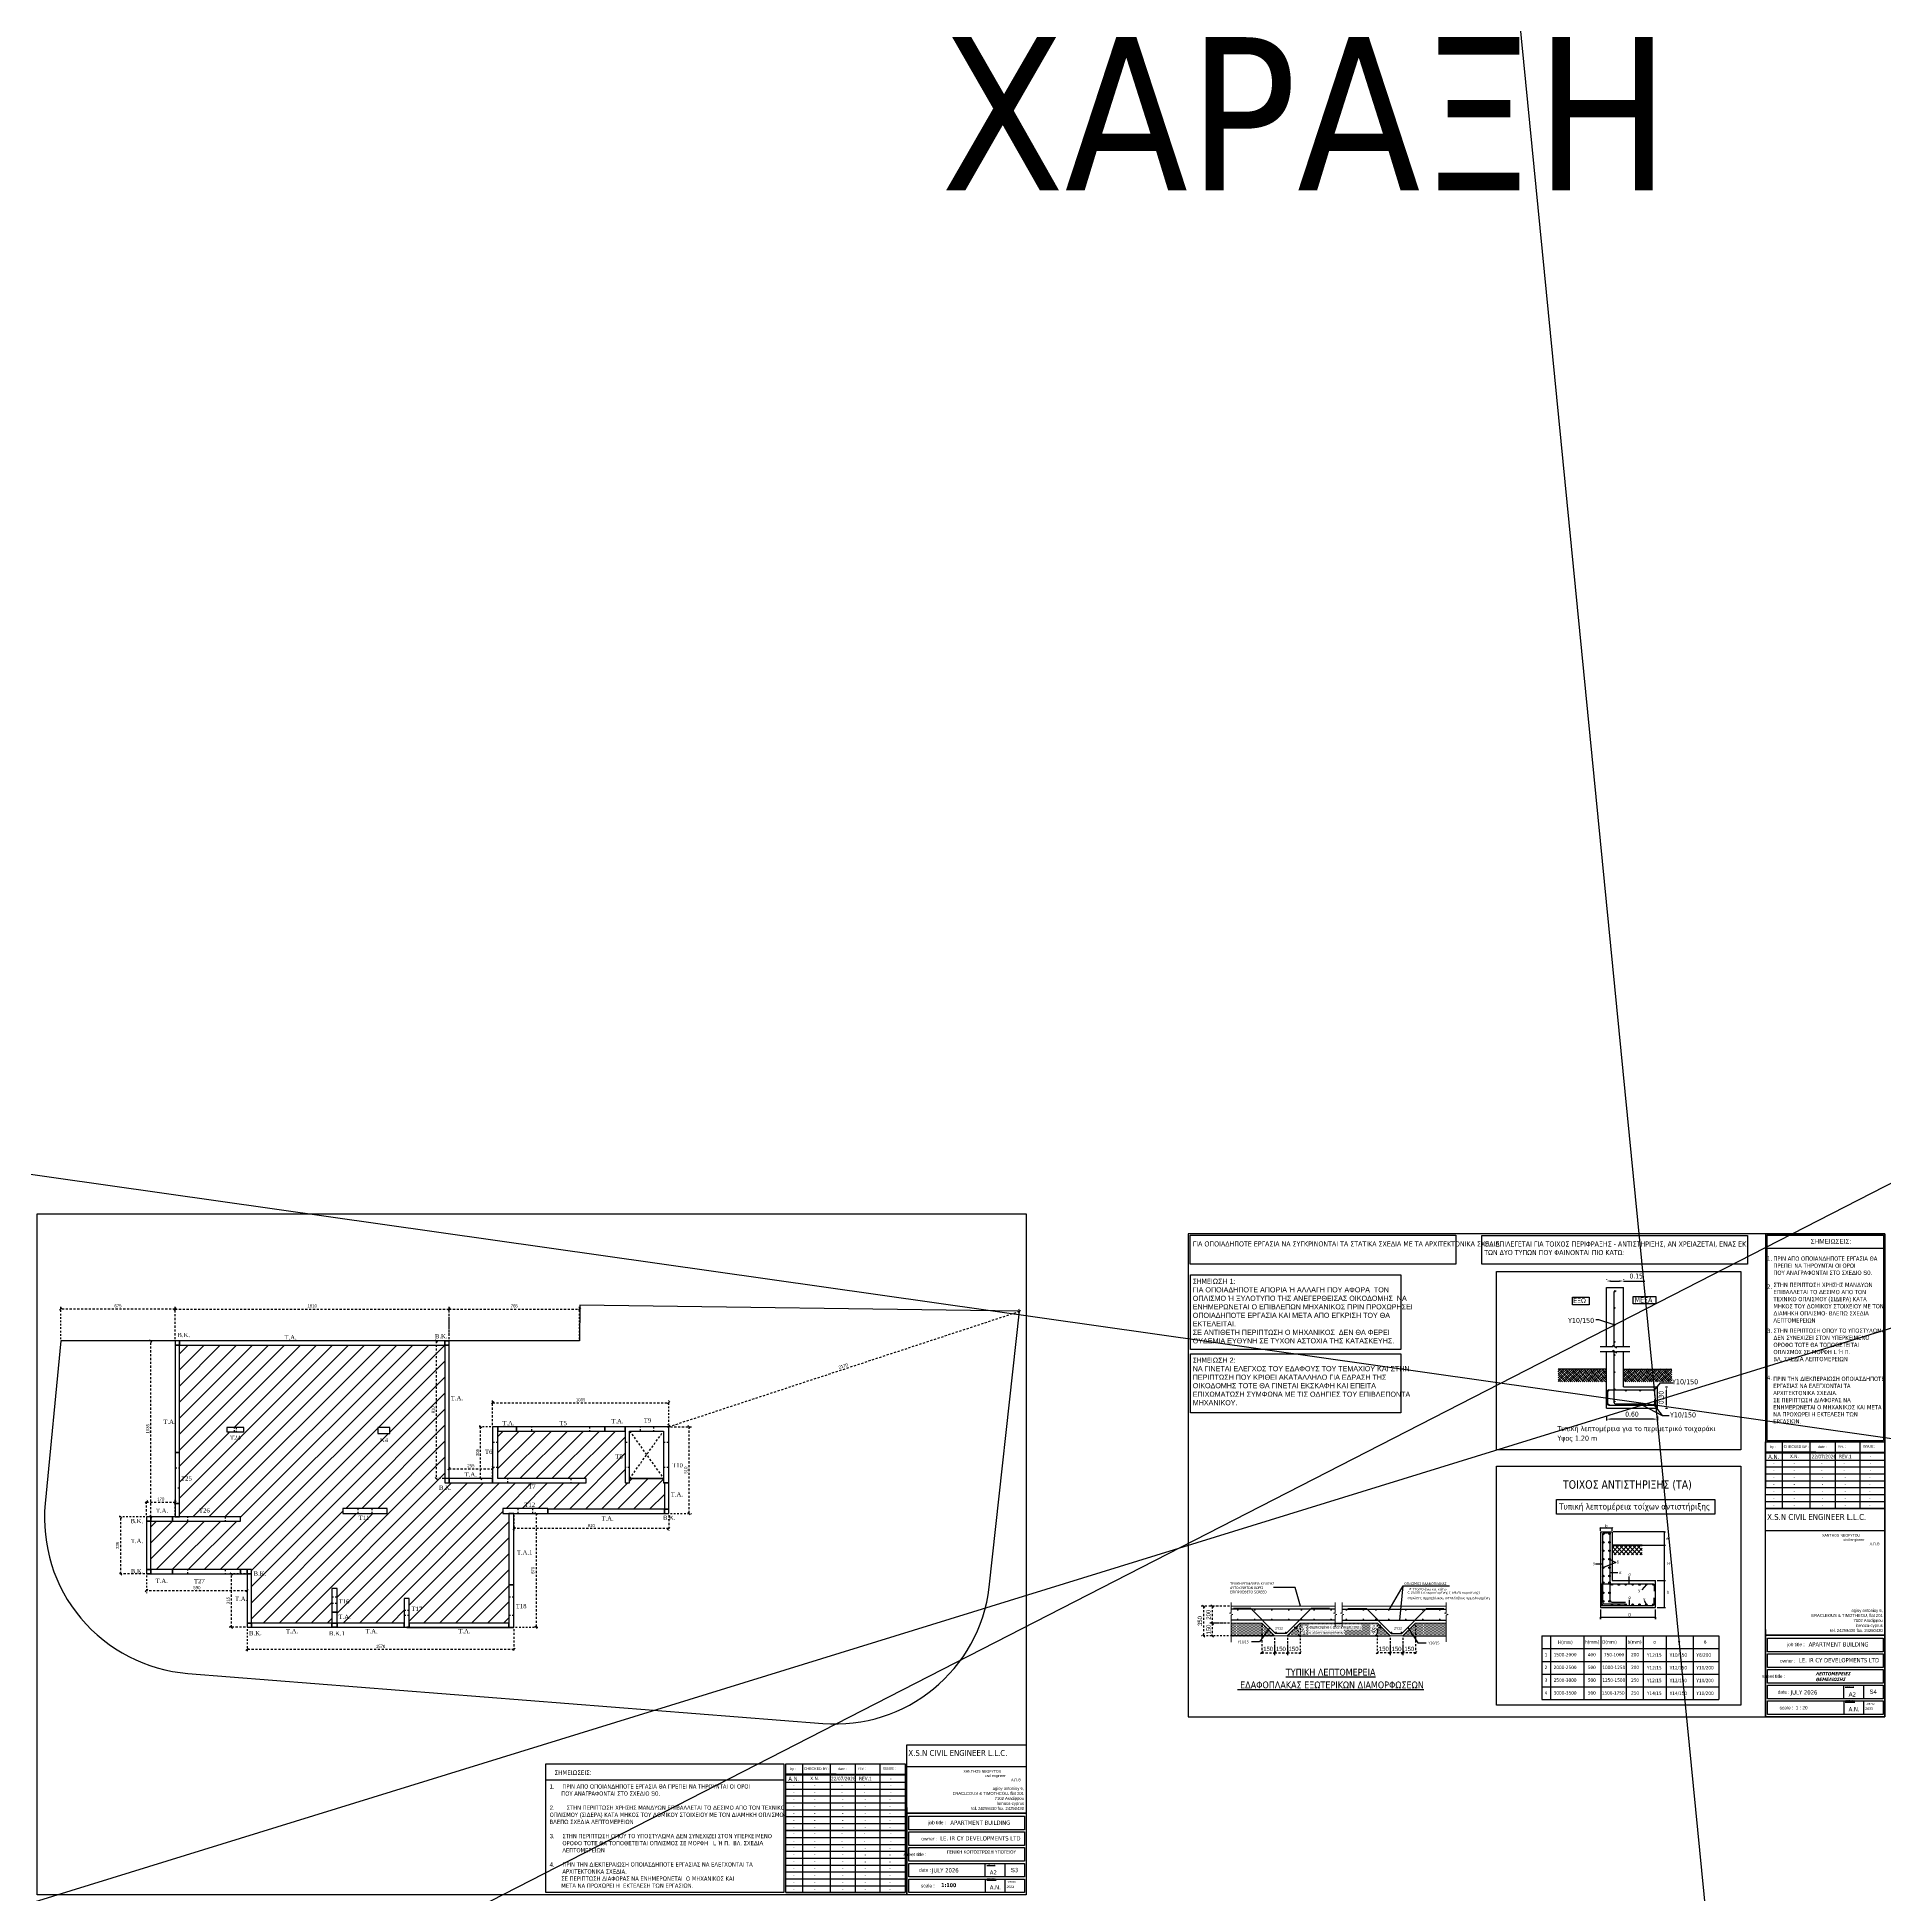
# Model space of a CAD drawing. Header units: millimetres. Extents: x -2171 to 1563, y -1758 to -1505.
# Drawn here: x -1985.3 to -1876.7, y -1630 to -1520.8 of the extents above; entities that cross this region are included whole.
import ezdxf
from ezdxf.enums import TextEntityAlignment as Align

# ---------------------------------------------------------------- set-up
doc = ezdxf.new("R2010")
doc.units = ezdxf.units.MM
doc.header["$PDMODE"] = 32
for name, pattern in [('DASHDOT', [25.4, 12.7, -6.35, 0, -6.35]), ('DASHED2', [0.375, 0.25, -0.125]), ('DOT', [0.025, 0, -0.025]), ('HIDDEN', [0.375, 0.25, -0.125]), ('HIDDEN2', [0.1875, 0.125, -0.0625])]:
    doc.linetypes.add(name, pattern=pattern)
doc.layers.get('Defpoints').update_dxf_attribs({"color": 6})
for name, color, linetype in [('-S-A3 PAGE', 3, 'Continuous'), ('-S-DIMS', 2, 'Continuous'), ('-S-HATCH', 103, 'Continuous'), ('-S-oplismos plakwn', 30, 'Continuous'), ('-S-TOMES', 7, 'Continuous'), ('-S_TEXT', 3, 'Continuous'), ('2', 4, 'Continuous'), ('ANOIGMATA', 7, 'Continuous'), ('Col_Det_0', 7, 'Continuous'), ('Col_Det_Fill', 7, 'Continuous'), ('dim', 2, 'Continuous'), ('Geo_Col', 7, 'Continuous'), ('Geo_Lines_-1', 94, 'Continuous'), ('Geo_Lines_0', 7, 'Continuous'), ('Geo_Lines_Foundation', 7, 'Continuous'), ('LFEK', 3, 'Continuous'), ('oplismos plakwn', 30, 'Continuous'), ('pinakaki', 153, 'Continuous'), ('RLEP', 253, 'Continuous'), ('SXK', 6, 'Continuous'), ('TEXT-B', 5, 'Continuous'), ('TEXT-S', 120, 'Continuous'), ('Text_Col_-1', 7, 'Continuous')]:
    doc.layers.add(name, color=color, linetype=linetype)
for name, color, linetype, lineweight in [('3', 1, 'Continuous', 15), ('A-ANNO-DIMS', 1, 'Continuous', 9), ('A_Διαστάσεις άσπρες', 7, 'Continuous', 13), ('TEXT', 20, 'Continuous', 13)]:
    doc.layers.add(name, color=color, linetype=linetype, lineweight=lineweight)
doc.styles.add('1-100', font='arial.ttf', dxfattribs={"width": 0.8})
doc.styles.add('S1TmsNwRmn11_b_934_161', font='times.ttf', dxfattribs={"width": 0.933629, "height": 0.001087})
doc.styles.get("Standard").update_dxf_attribs({"font": 'tahoma.ttf'})
doc.styles.add('TEXT', font='times.ttf', dxfattribs={"width": 0.85})
doc.dimstyles.new('1-100-MM-MM', dxfattribs={"dimtxt": 240, "dimasz": 200, "dimexe": 200, "dimexo": 100, "dimgap": 50, "dimtad": 1, "dimdec": 0, "dimdsep": 46, "dimtxsty": 'Standard', "dimblk": 'OBLIQUE', "dimcen": 2.5, "dimdle": 150, "dimclrd": 2, "dimclre": 2, "dimclrt": 2, "dimadec": 0, "dimazin": 0, "dimtfac": 1, "dimtdec": 0, "dimtmove": 0, "dimatfit": 3, "dimldrblk": 'OBLIQUE', "dimfxl": 1, "dimtolj": 1, "dimtzin": 0, "dimarcsym": 0})
doc.dimstyles.new('Copy of 1-100', dxfattribs={"dimtxt": 0.18, "dimasz": 0.14, "dimexe": 0.14, "dimexo": 0.1, "dimgap": 0.09, "dimtad": 1, "dimdec": 0, "dimlfac": 100, "dimrnd": 5, "dimzin": 5, "dimdsep": 46, "dimtxsty": '1-100', "dimblk": 'OBLIQUE', "dimcen": 0.09, "dimclrd": 1, "dimclre": 1, "dimclrt": 2, "dimadec": 0, "dimazin": 0, "dimtfac": 1, "dimtdec": 0, "dimtix": 1, "dimtmove": 2, "dimatfit": 3, "dimfxl": 5, "dimfxlon": 1, "dimtolj": 1, "dimtzin": 5, "dimarcsym": 0})
doc.dimstyles.new('Copy(2) of Standard', dxfattribs={"dimscale": 96, "dimtxt": 0.003, "dimasz": 0.0025, "dimexe": 0.0008, "dimexo": 0.005, "dimgap": 0.0015, "dimtad": 1, "dimrnd": 0.05, "dimzin": 0, "dimdsep": 46, "dimtxsty": 'Standard', "dimcen": 0.001, "dimclrd": 256, "dimclrt": 256, "dimadec": 0, "dimazin": 0, "dimtfac": 1, "dimtofl": 0, "dimtmove": 0, "dimatfit": 3, "dimfxl": 5, "dimtolj": 1, "dimtzin": 0, "dimarcsym": 1})
doc.dimstyles.new('dim 1-20', dxfattribs={"dimtxt": 0.18, "dimasz": 0.14, "dimexe": 0.14, "dimexo": 0.1, "dimgap": 0.09, "dimtad": 1, "dimdec": 0, "dimlfac": 200, "dimzin": 5, "dimdsep": 46, "dimtxsty": '1-100', "dimblk": 'OBLIQUE', "dimcen": 0.09, "dimclrd": 1, "dimclre": 1, "dimclrt": 2, "dimadec": 0, "dimazin": 0, "dimtfac": 1, "dimtdec": 0, "dimtix": 1, "dimtmove": 2, "dimatfit": 3, "dimldrblk": 'OBLIQUE', "dimfxl": 5, "dimfxlon": 1, "dimtolj": 1, "dimtzin": 5, "dimarcsym": 0})
doc.dimstyles.new('DIM100$7', dxfattribs={"dimtxt": 0.2, "dimasz": 0.175, "dimexe": 0, "dimexo": 0, "dimgap": 0.05, "dimtad": 0, "dimtih": 1, "dimtoh": 1, "dimdec": 0, "dimlfac": 1000, "dimzin": 0, "dimdsep": 46, "dimtxsty": 'TEXT', "dimcen": 0.1, "dimse1": 1, "dimse2": 1, "dimclrt": 240, "dimadec": 0, "dimazin": 0, "dimtfac": 1, "dimtdec": 0, "dimtmove": 2, "dimatfit": 3, "dimfxl": 1, "dimtolj": 1, "dimtzin": 0, "dimarcsym": 0})
pattern_1 = [(45, (-2016.6033, -1429.13825), (3e-17, 0.35921024), [0.254, -0.254]), (45, (-2016.67066, -1429.0709), (3e-17, 0.35921024), [0.254, -0.254]), (45, (-2016.738, -1429.00355), (3e-17, 0.35921024), [0.254, -0.254]), (135, (-2016.738, -1428.95865), (-0.35921024, 3e-17), [0.254, -0.254]), (135, (-2016.67066, -1428.8913), (-0.35921024, 3e-17), [0.254, -0.254]), (135, (-2016.6033, -1428.82394), (-0.35921024, 3e-17), [0.254, -0.254])]
pattern_2 = [(0, (-1710.85503, -1541.67654), (0.0396875, 0.079375), [0, -0.079375])]

# ---------------------------------------------------------------- blocks, each defined once
blk = doc.blocks.new('PINAKAKI')
at = {"layer": '-S-A3 PAGE', "ltscale": 5}
blk.add_line((121995.59, -208359.26), (121988.73, -208359.26), dxfattribs=at)
at = {"color": 0}
for p, q in [((121988.65, -208358.39), (121988.65, -208373.35)), ((121988.65, -208358.39), (121995.67, -208358.39)), ((121988.73, -208358.47), (121988.73, -208370.55)), ((121988.73, -208358.47), (121995.59, -208358.47)), ((121995.59, -208358.47), (121995.59, -208370.55)), ((121995.67, -208358.39), (121995.67, -208370.63)), ((121988.65, -208370.63), (121995.67, -208370.63)), ((121988.73, -208370.55), (121995.59, -208370.55)), ((121989.64, -208370.63), (121989.64, -208374.54)), ((121991.28, -208374.54), (121991.28, -208370.63)), ((121992.77, -208374.54), (121992.77, -208370.63)), ((121994.21, -208374.54), (121994.21, -208370.63)), ((121991.62, -208371.24), (121988.65, -208371.24)), ((121988.65, -208371.24), (121995.67, -208371.24)), ((121995.67, -208371.29), (121988.65, -208371.29)), ((121995.67, -208371.24), (121995.67, -208371.29)), ((121995.67, -208375.87), (121988.65, -208375.87)), ((121988.65, -208381.66), (121988.65, -208386.79)), ((121988.77, -208382.97), (121988.77, -208382.17)), ((121988.77, -208383.89), (121988.77, -208383.1)), ((121988.77, -208384.82), (121988.77, -208384.02)), ((121988.77, -208385.74), (121988.77, -208384.94)), ((121988.77, -208386.66), (121988.77, -208385.86))]:
    blk.add_line(p, q, dxfattribs=at)
at = {"color": 3}
blk.add_line((121995.67, -208372.46), (121995.67, -208374.54), dxfattribs=at)
at = {"color": 0}
for points in [[(121988.65, -208370.63), (121995.67, -208370.63), (121995.67, -208374.54), (121988.65, -208374.54)], [(121988.65, -208370.63), (121995.67, -208370.63), (121995.67, -208374.54), (121988.65, -208374.54)], [(121988.65, -208374.54), (121995.67, -208374.54), (121995.67, -208381.99), (121988.65, -208381.99)], [(121988.65, -208381.99), (121995.67, -208381.99), (121995.67, -208386.79), (121988.65, -208386.79)]]:
    blk.add_lwpolyline(points, close=True, dxfattribs=at)
for points in [[(121988.65, -208371.7), (121995.67, -208371.7)], [(121988.65, -208372.1), (121995.67, -208372.1)], [(121988.65, -208372.51), (121995.67, -208372.51)], [(121988.65, -208372.92), (121995.67, -208372.92)], [(121988.65, -208373.32), (121995.67, -208373.32)], [(121988.65, -208373.73), (121995.67, -208373.73)], [(121988.65, -208374.13), (121995.67, -208374.13)], [(121988.77, -208382.17), (121995.57, -208382.17), (121995.57, -208382.97), (121988.77, -208382.97)], [(121988.77, -208383.1), (121995.57, -208383.1), (121995.57, -208383.89), (121988.77, -208383.89)], [(121988.77, -208384.02), (121995.57, -208384.02), (121995.57, -208384.82), (121988.77, -208384.82)], [(121988.77, -208384.94), (121995.57, -208384.94), (121995.57, -208385.74), (121988.77, -208385.74)], [(121988.77, -208385.86), (121995.57, -208385.86), (121995.57, -208386.66), (121988.77, -208386.66)], [(121993.24, -208384.94), (121993.24, -208385.74)], [(121993.26, -208385.86), (121993.26, -208386.66)], [(121994.42, -208384.94), (121994.42, -208385.74)], [(121994.42, -208385.86), (121994.42, -208386.66)]]:
    blk.add_lwpolyline(points, dxfattribs=at)
blk.add_lwpolyline([(121988.65, -208374.54), (121995.67, -208374.54)])
at = {"layer": '-S_TEXT', "color": 3}
for s, p in [('1.', (121988.75, -208359.98)), ('2.', (121988.75, -208361.63)), ('3.', (121988.75, -208364.23)), ('4.', (121988.74, -208366.99))]:
    blk.add_text(s, height=0.25, dxfattribs=at).set_placement(p)
at = {"layer": '-S_TEXT', "color": 3, "char_height": 0.25, "attachment_point": 1}
for s, insert in [('ΠΡΙΝ ΑΠΟ ΟΠΟΙΑΝ{\\fArial|b0|i0|c186|p34;Δ}ΗΠΟΤΕ ΕΡΓΑΣΙΑ ΘΑ ΠΡΕΠΕΙ ΝΑ ΤΗΡΟΥΝΤΑΙ ΟΙ ΟΡΟΙ\\PΠΟΥ ΑΝΑΓΡΑΦΟΝΤΑΙ ΣΤΟ ΣΧΕ{\\fArial|b0|i0|c186|p34;Δ}ΙΟ {\\fArial|b0|i0|c186|p34;S0.}', (121989.12, -208359.73)), ('ΣΤΗΝ ΠΕΡΙΠΤ{\\fArial|b0|i0|c186|p34;Ω}ΣΗ ΧΡΗΣΗΣ ΜΑΝ{\\fArial|b0|i0|c186|p34;Δ}Υ{\\fArial|b0|i0|c186|p34;Ω}Ν ΕΠΙΒΑΛΛΕΤΑΙ ΤΟ {\\fArial|b0|i0|c186|p34;Δ}ΕΣΙΜΟ ΑΠΟ ΤΟΝ ΤΕΧΝΙΚΟ ΟΠΛΙΣΜΟΥ {\\fArial|b0|i0|c186|p34;(}ΣΙ{\\fArial|b0|i0|c186|p34;Δ}ΕΡΑ{\\fArial|b0|i0|c186|p34;) }ΚΑΤΑ ΜΗΚΟΣ ΤΟΥ {\\fArial|b0|i0|c186|p34;Δ}ΟΜΙΚΟΥ ΣΤΟΙΧΕΙΟΥ ΜΕ ΤΟΝ {\\fArial|b0|i0|c186|p34;Δ}ΙΑΜΗΚΗ ΟΠΛΙΣΜΟ{\\fArial|b0|i0|c186|p34;- }ΒΛΕΠ{\\fArial|b0|i0|c186|p34;Ω }ΣΧΕ{\\fArial|b0|i0|c186|p34;Δ}ΙΑ ΛΕΠΤΟΜΕΡΕΙΩΝ', (121989.12, -208361.28)), ('ΣΤΗΝ ΠΕΡΙΠΤ{\\fArial|b0|i0|c186|p34;Ω}ΣΗ ΟΠΟΥ ΤΟ ΥΠΟΣΤΥΛ{\\fArial|b0|i0|c186|p34;Ω}ΜΑ {\\fArial|b0|i0|c186|p34;Δ}ΕΝ ΣΥΝΕΧΙΖΕΙ ΣΤΟΝ ΥΠΕΡΚΕΙΜΕΝΟ ΟΡΟΦΟ ΤΟΤΕ ΘΑ ΤΟΠΟΘΕΤΕΙΤΑΙ ΟΠΛΙΣΜΟΣ ΣΕ ΜΟΡΦΗ {\\fArial|b0|i0|c186|p34;L }Ή Π{\\fArial|b0|i0|c186|p34;.  \\P}ΒΛ{\\fArial|b0|i0|c186|p34;. }ΣΧΕ{\\fArial|b0|i0|c186|p34;Δ}Ι{\\fArial|b0|i0|c186|p34;A }ΛΕΠΤΟΜΕΡΕΙ{\\fArial|b0|i0|c186|p34;Ω}Ν', (121989.12, -208363.97)), ('ΠΡΙΝ ΤΗΝ {\\fArial|b0|i0|c186|p34;Δ}ΙΕΚΠΕΡΑΙ{\\fArial|b0|i0|c186|p34;Ω}ΣΗ ΟΠΟΙΑΣ{\\fArial|b0|i0|c186|p34;Δ}ΗΠΟΤΕ ΕΡΓΑΣΙΑΣ ΝΑ ΕΛΕΓΧΟΝΤΑΙ ΤΑ ΑΡΧΙΤΕΚΤΟΝΙΚΑ ΣΧΕ{\\fArial|b0|i0|c186|p34;Δ}ΙΑ{\\fArial|b0|i0|c186|p34;.\\P}ΣΕ ΠΕΡΙΠΤ{\\fArial|b0|i0|c186|p34;Ω}ΣΗ {\\fArial|b0|i0|c186|p34;Δ}ΙΑΦΟΡΑΣ ΝΑ ΕΝΗΜΕΡ{\\fArial|b0|i0|c186|p34;Ω}ΝΕΤΑΙ Ο ΜΗΧΑΝΙΚΟΣ ΚΑΙ ΜΕΤΑ ΝΑ ΠΡΟΧ{\\fArial|b0|i0|c186|p34;Ω}ΡΕΙ Η ΕΚΤΕΛΕΣΗ Τ{\\fArial|b0|i0|c186|p34;Ω}Ν ΕΡΓΑΣΙ{\\fArial|b0|i0|c186|p34;Ω}Ν{\\fArial|b0|i0|c186|p34;.}', (121989.11, -208366.8))]:
    blk.add_mtext_dynamic_manual_height_columns(s, width=6.3862, gutter_width=1, heights=[0], dxfattribs=dict(at, insert=insert))
at = {"layer": 'ANOIGMATA', "attachment_point": 1}
for s, insert, char_height, width in [('\\pi4.5494;{\\fBankGothic Lt BT|b0|i0|c0|p34;\\H1.5x;\\C7;XANTHOS NEOFYTOU\\P\\pi5.8103;civil engineer\\P\\pi7.351;\\fArial|b0|i0|c161|p34;Α.Π.Θ}', (121987.43, -208376.05), 0.1009, 7.9171), ('\\pxqr;{\\fBankGothic Lt BT|b0|i0|c161|p34;\\H1.1667x;\\C0;agioy antonioy 6,\\PERACLEOUS & TIMOTHEOU, flat 201\\P7102 Aradippou\\Plarnaca-cyprus\\Ptel. 24258430 fax. 24250430}', (121987.49, -208380.45), 0.1514, 8.0584), ('\\pxqr;{\\fBankGothic Lt BT|b0|i0|c0|p34;\\H1.5x;\\C7; \\H1.3333x; job title :}', (121987.62, -208382.44), 0.1009, 3.3382), ('\\A1;\\pxql;{\\H0.99983x;\\C7;APARTMENT BUILDING  \\H0.75013x;  }', (121991.19, -208382.41), 0.2523, 5.3476), ('\\pxqr;{\\fBankGothic Lt BT|b0|i0|c0|p34;\\H1.5x;\\C7; \\H1.3333x; owner :}', (121987.08, -208383.4), 0.1009, 3.3382), ('\\A1;{\\C7;LE. IR CY DEVELOPMENTS LTD  }', (121990.61, -208383.34), 0.2523, 5.3476), ('{\\fBankGothic Lt BT|b0|i0|c0|p34;\\C7;     sheet title :}', (121988.07, -208384.31), 0.2019, 3.3382), ('\\pxqr;{\\fBankGothic Lt BT|b0|i0|c0|p34;\\C7; date :}', (121986.73, -208385.23), 0.2019, 3.3382), ('{\\fTahoma|b0|i0|c0|p34;\\C7;JULY 2026}', (121990.13, -208385.23), 0.2523, 4.5751), ('\\pxi8.03;{\\fBankGothic Lt BT|b0|i0|c161|p34;\\H0.5x;\\L\\C7;PAPER\\H2x;\\l }', (121991.64, -208384.93), 0.2125, 3.5139), ('\\pxi8.03;{\\fBankGothic Lt BT|b0|i0|c0|p34;\\H0.5x;\\L\\C7;DESIGN\\H2x;\\l }', (121991.64, -208385.81), 0.2125, 3.5139), ('\\pxi8.03;{\\fBankGothic Lt BT|b0|i0|c0|p34;\\C7;JOB NO}', (121993.74, -208385.98), 0.1009, 3.3382), ('\\pxqr;{\\fBankGothic Lt BT|b0|i0|c0|p34;\\C7; scale :}', (121986.95, -208386.16), 0.2019, 3.3382), ('\\pxi8.03;{\\fBankGothic Lt BT|b0|i0|c161|p34;\\C7;2\\fBankGothic Lt BT|b0|i0|c0|p34;633}', (121993.34, -208386.24), 0.1467, 4.852)]:
    blk.add_mtext(s, dxfattribs=dict(at, insert=insert, char_height=char_height, width=width))
at = {"layer": 'ANOIGMATA', "char_height": 0.2523, "attachment_point": 1}
for s, insert in [('{\\fArial|b0|i0|c186|p34;A}2', (121993.54, -208385.35)), ('A{\\fArial|b0|i0|c186|p34;.}N{\\fArial|b0|i0|c186|p34;.}', (121993.54, -208386.22))]:
    blk.add_mtext_dynamic_manual_height_columns(s, width=10.8932, gutter_width=1, heights=[0], dxfattribs=dict(at, insert=insert))
at = {"layer": 'pinakaki', "ltscale": 0.005, "insert": (121991.31, -208358.7), "char_height": 0.2696, "width": 6.6747, "attachment_point": 1}
blk.add_mtext('{\\fArial|b0|i0|c161|p34;ΣΗΜΕΙΩΣΕΙΣ:}', dxfattribs=at)
at = {"layer": 'TEXT', "color": 0, "attachment_point": 1}
for s, insert, char_height, width in [('\\pxqc;{\\fTahoma|b0|i0|c0|p34;\\C7;A\\fTahoma|b0|i0|c161|p34;.\\fTahoma|b0|i0|c0|p34;N\\fTahoma|b0|i0|c161|p34;.}', (121988.63, -208371.38), 0.25391, 1.0156), ('\\pxqc;{\\fBankGothic Lt BT|b0|i0|c161|p34;\\C7;by :}', (121988.63, -208370.84), 0.1523, 0.9175), ('\\pxqc;{\\fArial|b0|i0|c186|p34;\\C7;CHECKED BY\\fBankGothic Lt BT|b0|i0|c161|p34; :}', (121989.2, -208370.84), 0.1523, 2.5391), ('\\pxqc;{\\fTahoma|b0|i0|c0|p34;\\H0.8x;\\C7;X.N.}', (121989.08, -208371.38), 0.2539, 2.5391), ('{\\fTahoma|b0|i0|c0|p34;\\C7;22\\fTahoma|b0|i0|c161|p34;/\\fTahoma|b0|i0|c0|p34;07\\fTahoma|b0|i0|c161|p34;/202\\fTahoma|b0|i0|c0|p34;6}', (121991.36, -208371.39), 0.20313, 1.3531), ('\\pxqc;{\\fBankGothic Lt BT|b0|i0|c0|p34;\\C7;date :}', (121990.73, -208370.84), 0.1523, 2.5391), ('{\\fBankGothic Lt BT|b0|i0|c161|p34;\\C7;rev\\fBankGothic Lt BT|b0|i0|c0|p34;.\\fBankGothic Lt BT|b0|i0|c161|p34; :}', (121992.93, -208370.81), 0.15234, 2.5391), ('\\pxqc;{\\fTahoma|b0|i0|c0|p34;\\H0.8x;\\C7;REV.1}', (121992.71, -208371.39), 0.2539, 1.2675), ('{\\fBankGothic Lt BT|b0|i0|c0|p34;\\C7;ISSUE\\fBankGothic Lt BT|b0|i0|c161|p34; :}', (121994.37, -208370.81), 0.1523, 2.5391), ('\\pxqc;{\\fTahoma|b0|i0|c0|p34;\\H0.8x;\\C7; \\fTahoma|b0|i0|c161|p34;-}', (121994.15, -208371.39), 0.2539, 1.2675), ('\\pxqc;{\\fTahoma|b0|i0|c0|p34;\\H0.8x;\\C7;-}', (121988.63, -208371.77), 0.2539, 1.0156), ('\\pxqc;{\\fTahoma|b0|i0|c0|p34;\\H0.8x;\\C7;-}', (121988.63, -208372.19), 0.2539, 1.0156), ('\\pxqc;{\\fTahoma|b0|i0|c0|p34;\\H0.8x;\\C7;-}', (121988.63, -208372.6), 0.2539, 1.0156), ('\\pxqc;{\\fTahoma|b0|i0|c0|p34;\\H0.8x;\\C7;-}', (121989.08, -208371.77), 0.2539, 2.5391), ('\\pxqc;{\\fTahoma|b0|i0|c0|p34;\\H0.8x;\\C7;-}', (121989.08, -208372.19), 0.2539, 2.5391), ('\\pxqc;{\\fTahoma|b0|i0|c0|p34;\\H0.8x;\\C7;-}', (121989.08, -208372.6), 0.2539, 2.5391), ('\\pxqc;{\\fTahoma|b0|i0|c0|p34;\\H0.8x;\\C7;   -}', (121990.57, -208371.77), 0.2539, 2.5391), ('\\pxqc;{\\fTahoma|b0|i0|c0|p34;\\H0.8x;\\C7;   -}', (121990.57, -208372.19), 0.2539, 2.5391), ('\\pxqc;{\\fTahoma|b0|i0|c0|p34;\\H0.8x;\\C7;-}', (121990.73, -208372.6), 0.2539, 2.5391), ('\\pxqc;{\\fTahoma|b0|i0|c0|p34;\\H0.8x;\\C7;-}', (121992.01, -208371.77), 0.2539, 2.5391), ('\\pxqc;{\\fTahoma|b0|i0|c0|p34;\\H0.8x;\\C7;-}', (121992.01, -208372.19), 0.2539, 2.5391), ('\\pxqc;{\\fTahoma|b0|i0|c161|p34;\\H0.8x;\\C7;-}', (121992.71, -208372.61), 0.2539, 1.2675), ('\\pxqc;{\\fTahoma|b0|i0|c161|p34;\\H0.8x;\\C7;-}', (121994.15, -208372.61), 0.2539, 1.2675), ('\\pxqc;{\\fTahoma|b0|i0|c0|p34;\\H0.8x;\\C7;-}', (121993.56, -208371.77), 0.2539, 2.5391), ('\\pxqc;{\\fTahoma|b0|i0|c0|p34;\\H0.8x;\\C7;-}', (121993.56, -208372.19), 0.2539, 2.5391), ('\\pxqc;{\\fTahoma|b0|i0|c0|p34;\\H0.8x;\\C7;-}', (121988.63, -208373), 0.2539, 1.0156), ('\\pxqc;{\\fTahoma|b0|i0|c0|p34;\\H0.8x;\\C7;-}', (121988.63, -208373.41), 0.2539, 1.0156), ('\\pxqc;{\\fTahoma|b0|i0|c0|p34;\\H0.8x;\\C7;-}', (121988.63, -208373.82), 0.2539, 1.0156), ('\\pxqc;{\\fTahoma|b0|i0|c0|p34;\\H0.8x;\\C7;-}', (121989.08, -208373), 0.2539, 2.5391), ('\\pxqc;{\\fTahoma|b0|i0|c0|p34;\\H0.8x;\\C7;-}', (121989.08, -208373.41), 0.2539, 2.5391), ('\\pxqc;{\\fTahoma|b0|i0|c0|p34;\\H0.8x;\\C7;-}', (121989.08, -208373.82), 0.2539, 2.5391), ('\\pxqc;{\\fTahoma|b0|i0|c0|p34;\\H0.8x;\\C7;-}', (121990.73, -208373), 0.2539, 2.5391), ('\\pxqc;{\\fTahoma|b0|i0|c0|p34;\\H0.8x;\\C7;-}', (121990.73, -208373.41), 0.2539, 2.5391), ('\\pxqc;{\\fTahoma|b0|i0|c0|p34;\\H0.8x;\\C7;-}', (121990.73, -208373.82), 0.2539, 2.5391), ('\\pxqc;{\\fTahoma|b0|i0|c161|p34;\\H0.8x;\\C7;-}', (121992.71, -208373.01), 0.2539, 1.2675), ('\\pxqc;{\\fTahoma|b0|i0|c161|p34;\\H0.8x;\\C7;-}', (121992.71, -208373.42), 0.2539, 1.2675), ('\\pxqc;{\\fTahoma|b0|i0|c161|p34;\\H0.8x;\\C7;-}', (121992.71, -208373.83), 0.2539, 1.2675), ('\\pxqc;{\\fTahoma|b0|i0|c161|p34;\\H0.8x;\\C7;-}', (121994.15, -208373.01), 0.2539, 1.2675), ('\\pxqc;{\\fTahoma|b0|i0|c161|p34;\\H0.8x;\\C7;-}', (121994.15, -208373.42), 0.2539, 1.2675), ('\\pxqc;{\\fTahoma|b0|i0|c161|p34;\\H0.8x;\\C7;-}', (121994.15, -208373.83), 0.2539, 1.2675), ('X.S.N CIVIL ENGINEER L.L.C.\\P', (121988.75, -208374.87), 0.35, 6.9221), ('\\pxqc;{\\fTahoma|b0|i0|c0|p34;\\H0.8x;\\C7;-}', (121988.63, -208374.22), 0.2539, 1.0156), ('\\pxqc;{\\fTahoma|b0|i0|c0|p34;\\H0.8x;\\C7;-}', (121989.08, -208374.22), 0.2539, 2.5391), ('\\pxqc;{\\fTahoma|b0|i0|c0|p34;\\H0.8x;\\C7;-}', (121990.73, -208374.22), 0.2539, 2.5391), ('\\pxqc;{\\fTahoma|b0|i0|c161|p34;\\H0.8x;\\C7;-}', (121992.71, -208374.23), 0.2539, 1.2675), ('\\pxqc;{\\fTahoma|b0|i0|c161|p34;\\H0.8x;\\C7;-}', (121994.15, -208374.23), 0.2539, 1.2675)]:
    blk.add_mtext(s, dxfattribs=dict(at, insert=insert, char_height=char_height, width=width))
at = {"layer": 'TEXT', "insert": (121992.71, -208371.39), "char_height": 0.2539, "width": 1.2675, "attachment_point": 1}
blk.add_mtext('{\\fTahoma|b0|i0|c0|p34;\\H0.8x;\\C7; }', dxfattribs=at)
blk = doc.blocks.new('_Oblique')
at = {"color": 0, "linetype": 'ByBlock', "lineweight": -2}
blk.add_line((-0.5, -0.5), (0.5, 0.5), dxfattribs=at)
blk = doc.blocks.new('*D161')
at = {"layer": '-S-DIMS', "color": 0, "lineweight": -2, "ltscale": 5, "transparency": 16777216}
for p, q in [((-1889.58, -1600.16), (-1889.47, -1600.16)), ((-1889.58, -1601.41), (-1889.47, -1601.41))]:
    blk.add_line(p, q, dxfattribs=at)
at = {"layer": '-S-DIMS', "lineweight": -2, "ltscale": 5, "transparency": 16777216}
blk.add_line((-1889.54, -1600.4), (-1889.54, -1601.17), dxfattribs=at)
at = {"layer": '-S-DIMS', "ltscale": 5, "transparency": 16777216}
for points in [[(-1889.58, -1600.4), (-1889.5, -1600.4), (-1889.54, -1600.16)], [(-1889.58, -1601.17), (-1889.5, -1601.17), (-1889.54, -1601.41)]]:
    blk.add_solid(points, dxfattribs=at)
at = {"layer": 'Defpoints', "color": 0, "ltscale": 5, "transparency": 16777216}
for p in [(-1890.06, -1600.16), (-1890.06, -1601.41), (-1889.54, -1601.41)]:
    blk.add_point(p, dxfattribs=at)
at = {"layer": '-S-DIMS', "ltscale": 5, "transparency": 16777216, "insert": (-1889.84, -1600.78), "char_height": 0.288, "attachment_point": 5, "rotation": 90}
blk.add_mtext('\\A1;0.30', dxfattribs=at)
blk = doc.blocks.new('*D162')
at = {"layer": '-S-DIMS', "color": 0, "lineweight": -2, "ltscale": 5, "transparency": 16777216}
for p, q in [((-1893.06, -1601.89), (-1893.06, -1602.13)), ((-1890.06, -1601.89), (-1890.06, -1602.13))]:
    blk.add_line(p, q, dxfattribs=at)
at = {"layer": '-S-DIMS', "lineweight": -2, "ltscale": 5, "transparency": 16777216}
blk.add_line((-1890.3, -1602.05), (-1892.82, -1602.05), dxfattribs=at)
at = {"layer": '-S-DIMS', "ltscale": 5, "transparency": 16777216}
for points in [[(-1892.82, -1602.01), (-1892.82, -1602.09), (-1893.06, -1602.05)], [(-1890.3, -1602.01), (-1890.3, -1602.09), (-1890.06, -1602.05)]]:
    blk.add_solid(points, dxfattribs=at)
at = {"layer": 'Defpoints', "color": 0, "ltscale": 5, "transparency": 16777216}
for p in [(-1893.06, -1601.41), (-1893.06, -1602.05), (-1890.06, -1601.41)]:
    blk.add_point(p, dxfattribs=at)
at = {"layer": '-S-DIMS', "ltscale": 5, "transparency": 16777216, "insert": (-1891.56, -1601.76), "char_height": 0.288, "attachment_point": 5}
blk.add_mtext('\\A1;0.60', dxfattribs=at)
blk = doc.blocks.new('*D166')
at = {"layer": '-S-DIMS', "color": 0, "lineweight": -2, "ltscale": 5, "transparency": 16777216}
for p, q in [((-1893.06, -1593.83), (-1893.06, -1593.85)), ((-1892.06, -1593.83), (-1892.06, -1593.85))]:
    blk.add_line(p, q, dxfattribs=at)
at = {"layer": '-S-DIMS', "lineweight": -2, "ltscale": 5, "transparency": 16777216}
for p, q in [((-1892.82, -1593.93), (-1892.3, -1593.93)), ((-1892.06, -1593.93), (-1890.8, -1593.93))]:
    blk.add_line(p, q, dxfattribs=at)
at = {"layer": '-S-DIMS', "ltscale": 5, "transparency": 16777216}
for points in [[(-1892.82, -1593.89), (-1892.82, -1593.97), (-1893.06, -1593.93)], [(-1892.3, -1593.89), (-1892.3, -1593.97), (-1892.06, -1593.93)]]:
    blk.add_solid(points, dxfattribs=at)
at = {"layer": 'Defpoints', "color": 0, "ltscale": 5, "transparency": 16777216}
for p in [(-1893.06, -1594.31), (-1892.06, -1593.93), (-1892.06, -1594.31)]:
    blk.add_point(p, dxfattribs=at)
at = {"layer": '-S-DIMS', "ltscale": 5, "transparency": 16777216, "insert": (-1891.31, -1593.64), "char_height": 0.288, "attachment_point": 5}
blk.add_mtext('\\A1;0.15', dxfattribs=at)
blk = doc.blocks.new('*D167')
at = {"layer": 'Col_Det_0', "color": 1, "linetype": 'HIDDEN', "lineweight": -2, "ltscale": 0.5, "transparency": 16777216}
blk.add_line((-1915.87, -1613.05), (-1916.88, -1613.05), dxfattribs=at)
at = {"layer": 'Col_Det_0', "color": 1, "linetype": 'DASHED2', "lineweight": -2, "ltscale": 0.5, "transparency": 16777216}
blk.add_line((-1916.74, -1613.05), (-1916.74, -1614.8), dxfattribs=at)
at = {"layer": 'Col_Det_0', "color": 1, "linetype": 'HIDDEN2', "lineweight": -2, "ltscale": 0.5, "transparency": 16777216}
blk.add_line((-1912.67, -1614.8), (-1916.88, -1614.8), dxfattribs=at)
at = {"layer": 'Defpoints', "color": 0, "linetype": 'Continuous', "ltscale": 0.5, "transparency": 16777216}
for p in [(-1915.77, -1613.05), (-1916.74, -1614.8), (-1912.57, -1614.8)]:
    blk.add_point(p, dxfattribs=at)
at = {"layer": 'Col_Det_0', "color": 1, "linetype": 'Continuous', "lineweight": -2, "ltscale": 0.5, "transparency": 16777216, "xscale": 0.14, "yscale": 0.14, "zscale": 0.14}
for p, rotation in [((-1916.74, -1613.05), 90), ((-1916.74, -1614.8), 270)]:
    blk.add_blockref('_Oblique', p, dxfattribs=dict(at, rotation=rotation))
at = {"layer": 'Col_Det_0', "color": 2, "linetype": 'Continuous', "ltscale": 0.5, "transparency": 16777216, "insert": (-1916.96, -1613.92), "char_height": 0.25, "attachment_point": 5, "rotation": 90, "style": '1-100'}
blk.add_mtext('\\A1;350', dxfattribs=at)
blk = doc.blocks.new('*D168')
at = {"layer": 'Col_Det_0', "color": 1, "linetype": 'HIDDEN', "lineweight": -2, "ltscale": 0.5, "transparency": 16777216}
blk.add_line((-1912.57, -1614.9), (-1912.57, -1615.92), dxfattribs=at)
at = {"layer": 'Col_Det_0', "color": 1, "linetype": 'HIDDEN2', "lineweight": -2, "ltscale": 0.5, "transparency": 16777216}
blk.add_line((-1911.82, -1614.9), (-1911.82, -1615.92), dxfattribs=at)
at = {"layer": 'Col_Det_0', "color": 1, "linetype": 'DASHED2', "lineweight": -2, "ltscale": 0.5, "transparency": 16777216}
blk.add_line((-1912.57, -1615.78), (-1911.82, -1615.78), dxfattribs=at)
at = {"layer": 'Defpoints', "color": 0, "linetype": 'Continuous', "ltscale": 0.5, "transparency": 16777216}
for p in [(-1912.57, -1614.8), (-1911.82, -1614.8), (-1911.82, -1615.78)]:
    blk.add_point(p, dxfattribs=at)
at = {"layer": 'Col_Det_0', "color": 1, "linetype": 'Continuous', "lineweight": -2, "ltscale": 0.5, "transparency": 16777216, "xscale": 0.14, "yscale": 0.14, "zscale": 0.14, "rotation": 180}
blk.add_blockref('_Oblique', (-1912.57, -1615.78), dxfattribs=at)
at = {"layer": 'Col_Det_0', "color": 1, "linetype": 'Continuous', "lineweight": -2, "ltscale": 0.5, "transparency": 16777216, "xscale": 0.14, "yscale": 0.14, "zscale": 0.14}
blk.add_blockref('_Oblique', (-1911.82, -1615.78), dxfattribs=at)
at = {"layer": 'Col_Det_0', "color": 2, "linetype": 'Continuous', "ltscale": 0.5, "transparency": 16777216, "insert": (-1912.2, -1615.56), "char_height": 0.25, "attachment_point": 5, "style": '1-100'}
blk.add_mtext('\\A1;150', dxfattribs=at)
blk = doc.blocks.new('*D163')
at = {"layer": 'Col_Det_0', "color": 1, "linetype": 'HIDDEN', "lineweight": -2, "ltscale": 0.5, "transparency": 16777216}
blk.add_line((-1913.32, -1614.15), (-1913.32, -1615.92), dxfattribs=at)
at = {"layer": 'Col_Det_0', "color": 1, "linetype": 'HIDDEN2', "lineweight": -2, "ltscale": 0.5, "transparency": 16777216}
blk.add_line((-1912.57, -1614.9), (-1912.57, -1615.92), dxfattribs=at)
at = {"layer": 'Col_Det_0', "color": 1, "linetype": 'DASHED2', "lineweight": -2, "ltscale": 0.5, "transparency": 16777216}
blk.add_line((-1913.32, -1615.78), (-1912.57, -1615.78), dxfattribs=at)
at = {"layer": 'Defpoints', "color": 0, "linetype": 'Continuous', "ltscale": 0.5, "transparency": 16777216}
for p in [(-1913.32, -1614.05), (-1912.57, -1614.8), (-1912.57, -1615.78)]:
    blk.add_point(p, dxfattribs=at)
at = {"layer": 'Col_Det_0', "color": 1, "linetype": 'Continuous', "lineweight": -2, "ltscale": 0.5, "transparency": 16777216, "xscale": 0.14, "yscale": 0.14, "zscale": 0.14, "rotation": 180}
blk.add_blockref('_Oblique', (-1913.32, -1615.78), dxfattribs=at)
at = {"layer": 'Col_Det_0', "color": 1, "linetype": 'Continuous', "lineweight": -2, "ltscale": 0.5, "transparency": 16777216, "xscale": 0.14, "yscale": 0.14, "zscale": 0.14}
blk.add_blockref('_Oblique', (-1912.57, -1615.78), dxfattribs=at)
at = {"layer": 'Col_Det_0', "color": 2, "linetype": 'Continuous', "ltscale": 0.5, "transparency": 16777216, "insert": (-1912.95, -1615.56), "char_height": 0.25, "attachment_point": 5, "style": '1-100'}
blk.add_mtext('\\A1;150', dxfattribs=at)
blk = doc.blocks.new('*D169')
at = {"layer": 'Col_Det_0', "color": 1, "linetype": 'HIDDEN2', "lineweight": -2, "ltscale": 0.5, "transparency": 16777216}
blk.add_line((-1911.07, -1614.15), (-1911.07, -1615.92), dxfattribs=at)
at = {"layer": 'Col_Det_0', "color": 1, "linetype": 'HIDDEN', "lineweight": -2, "ltscale": 0.5, "transparency": 16777216}
blk.add_line((-1911.82, -1614.9), (-1911.82, -1615.92), dxfattribs=at)
at = {"layer": 'Col_Det_0', "color": 1, "linetype": 'DASHED2', "lineweight": -2, "ltscale": 0.5, "transparency": 16777216}
blk.add_line((-1911.82, -1615.78), (-1911.07, -1615.78), dxfattribs=at)
at = {"layer": 'Defpoints', "color": 0, "linetype": 'Continuous', "ltscale": 0.5, "transparency": 16777216}
for p in [(-1911.07, -1614.05), (-1911.82, -1614.8), (-1911.07, -1615.78)]:
    blk.add_point(p, dxfattribs=at)
at = {"layer": 'Col_Det_0', "color": 1, "linetype": 'Continuous', "lineweight": -2, "ltscale": 0.5, "transparency": 16777216, "xscale": 0.14, "yscale": 0.14, "zscale": 0.14, "rotation": 180}
blk.add_blockref('_Oblique', (-1911.82, -1615.78), dxfattribs=at)
at = {"layer": 'Col_Det_0', "color": 1, "linetype": 'Continuous', "lineweight": -2, "ltscale": 0.5, "transparency": 16777216, "xscale": 0.14, "yscale": 0.14, "zscale": 0.14}
blk.add_blockref('_Oblique', (-1911.07, -1615.78), dxfattribs=at)
at = {"layer": 'Col_Det_0', "color": 2, "linetype": 'Continuous', "ltscale": 0.5, "transparency": 16777216, "insert": (-1911.45, -1615.56), "char_height": 0.25, "attachment_point": 5, "style": '1-100'}
blk.add_mtext('\\A1;150', dxfattribs=at)
blk = doc.blocks.new('*D170')
at = {"layer": 'Col_Det_0', "color": 1, "linetype": 'HIDDEN', "lineweight": -2, "ltscale": 0.5, "transparency": 16777216}
blk.add_line((-1915.22, -1613.05), (-1916.38, -1613.05), dxfattribs=at)
at = {"layer": 'Col_Det_0', "color": 1, "linetype": 'DASHED2', "lineweight": -2, "ltscale": 0.5, "transparency": 16777216}
blk.add_line((-1916.24, -1613.05), (-1916.24, -1614.05), dxfattribs=at)
at = {"layer": 'Col_Det_0', "color": 1, "linetype": 'HIDDEN2', "lineweight": -2, "ltscale": 0.5, "transparency": 16777216}
blk.add_line((-1915.22, -1614.05), (-1916.38, -1614.05), dxfattribs=at)
at = {"layer": 'Defpoints', "color": 0, "linetype": 'Continuous', "ltscale": 0.5, "transparency": 16777216}
for p in [(-1915.12, -1613.05), (-1916.24, -1614.05), (-1915.12, -1614.05)]:
    blk.add_point(p, dxfattribs=at)
at = {"layer": 'Col_Det_0', "color": 1, "linetype": 'Continuous', "lineweight": -2, "ltscale": 0.5, "transparency": 16777216, "xscale": 0.14, "yscale": 0.14, "zscale": 0.14}
for p, rotation in [((-1916.24, -1613.05), 90), ((-1916.24, -1614.05), 270)]:
    blk.add_blockref('_Oblique', p, dxfattribs=dict(at, rotation=rotation))
at = {"layer": 'Col_Det_0', "color": 2, "linetype": 'Continuous', "ltscale": 0.5, "transparency": 16777216, "insert": (-1916.46, -1613.55), "char_height": 0.25, "attachment_point": 5, "rotation": 90, "style": '1-100'}
blk.add_mtext('\\A1;200', dxfattribs=at)
blk = doc.blocks.new('*D171')
at = {"layer": 'Col_Det_0', "color": 1, "linetype": 'HIDDEN', "lineweight": -2, "ltscale": 0.5, "transparency": 16777216}
blk.add_line((-1915.22, -1614.05), (-1916.37, -1614.05), dxfattribs=at)
at = {"layer": 'Col_Det_0', "color": 1, "linetype": 'DASHED2', "lineweight": -2, "ltscale": 0.5, "transparency": 16777216}
blk.add_line((-1916.23, -1614.05), (-1916.23, -1614.8), dxfattribs=at)
at = {"layer": 'Col_Det_0', "color": 1, "linetype": 'HIDDEN2', "lineweight": -2, "ltscale": 0.5, "transparency": 16777216}
blk.add_line((-1912.67, -1614.8), (-1916.37, -1614.8), dxfattribs=at)
at = {"layer": 'Defpoints', "color": 0, "linetype": 'Continuous', "ltscale": 0.5, "transparency": 16777216}
for p in [(-1915.12, -1614.05), (-1916.23, -1614.8), (-1912.57, -1614.8)]:
    blk.add_point(p, dxfattribs=at)
at = {"layer": 'Col_Det_0', "color": 1, "linetype": 'Continuous', "lineweight": -2, "ltscale": 0.5, "transparency": 16777216, "xscale": 0.14, "yscale": 0.14, "zscale": 0.14}
for p, rotation in [((-1916.23, -1614.05), 90), ((-1916.23, -1614.8), 270)]:
    blk.add_blockref('_Oblique', p, dxfattribs=dict(at, rotation=rotation))
at = {"layer": 'Col_Det_0', "color": 2, "linetype": 'Continuous', "ltscale": 0.5, "transparency": 16777216, "insert": (-1916.45, -1614.42), "char_height": 0.25, "attachment_point": 5, "rotation": 90, "style": '1-100'}
blk.add_mtext('\\A1;150', dxfattribs=at)
blk = doc.blocks.new('*D172')
at = {"layer": 'Col_Det_0', "color": 1, "linetype": 'HIDDEN2', "lineweight": -2, "ltscale": 0.5, "transparency": 16777216}
blk.add_line((-1905.78, -1614.9), (-1905.78, -1615.92), dxfattribs=at)
at = {"layer": 'Col_Det_0', "color": 1, "linetype": 'HIDDEN', "lineweight": -2, "ltscale": 0.5, "transparency": 16777216}
blk.add_line((-1905.03, -1614.9), (-1905.03, -1615.92), dxfattribs=at)
at = {"layer": 'Col_Det_0', "color": 1, "linetype": 'DASHED2', "lineweight": -2, "ltscale": 0.5, "transparency": 16777216}
blk.add_line((-1905.03, -1615.78), (-1905.78, -1615.78), dxfattribs=at)
at = {"layer": 'Defpoints', "color": 0, "linetype": 'Continuous', "ltscale": 0.5, "transparency": 16777216}
for p in [(-1905.78, -1614.8), (-1905.03, -1614.8), (-1905.78, -1615.78)]:
    blk.add_point(p, dxfattribs=at)
at = {"layer": 'Col_Det_0', "color": 1, "linetype": 'Continuous', "lineweight": -2, "ltscale": 0.5, "transparency": 16777216, "xscale": 0.14, "yscale": 0.14, "zscale": 0.14, "rotation": 180}
blk.add_blockref('_Oblique', (-1905.78, -1615.78), dxfattribs=at)
at = {"layer": 'Col_Det_0', "color": 1, "linetype": 'Continuous', "lineweight": -2, "ltscale": 0.5, "transparency": 16777216, "xscale": 0.14, "yscale": 0.14, "zscale": 0.14}
blk.add_blockref('_Oblique', (-1905.03, -1615.78), dxfattribs=at)
at = {"layer": 'Col_Det_0', "color": 2, "linetype": 'Continuous', "ltscale": 0.5, "transparency": 16777216, "insert": (-1905.4, -1615.56), "char_height": 0.25, "attachment_point": 5, "style": '1-100'}
blk.add_mtext('\\A1;150', dxfattribs=at)
blk = doc.blocks.new('*D164')
at = {"layer": 'Col_Det_0', "color": 1, "linetype": 'HIDDEN', "lineweight": -2, "ltscale": 0.5, "transparency": 16777216}
blk.add_line((-1904.28, -1614.15), (-1904.28, -1615.92), dxfattribs=at)
at = {"layer": 'Col_Det_0', "color": 1, "linetype": 'HIDDEN2', "lineweight": -2, "ltscale": 0.5, "transparency": 16777216}
blk.add_line((-1905.03, -1614.9), (-1905.03, -1615.92), dxfattribs=at)
at = {"layer": 'Col_Det_0', "color": 1, "linetype": 'DASHED2', "lineweight": -2, "ltscale": 0.5, "transparency": 16777216}
blk.add_line((-1904.28, -1615.78), (-1905.03, -1615.78), dxfattribs=at)
at = {"layer": 'Defpoints', "color": 0, "linetype": 'Continuous', "ltscale": 0.5, "transparency": 16777216}
for p in [(-1904.28, -1614.05), (-1905.03, -1614.8), (-1905.03, -1615.78)]:
    blk.add_point(p, dxfattribs=at)
at = {"layer": 'Col_Det_0', "color": 1, "linetype": 'Continuous', "lineweight": -2, "ltscale": 0.5, "transparency": 16777216, "xscale": 0.14, "yscale": 0.14, "zscale": 0.14, "rotation": 180}
blk.add_blockref('_Oblique', (-1905.03, -1615.78), dxfattribs=at)
at = {"layer": 'Col_Det_0', "color": 1, "linetype": 'Continuous', "lineweight": -2, "ltscale": 0.5, "transparency": 16777216, "xscale": 0.14, "yscale": 0.14, "zscale": 0.14}
blk.add_blockref('_Oblique', (-1904.28, -1615.78), dxfattribs=at)
at = {"layer": 'Col_Det_0', "color": 2, "linetype": 'Continuous', "ltscale": 0.5, "transparency": 16777216, "insert": (-1904.65, -1615.56), "char_height": 0.25, "attachment_point": 5, "style": '1-100'}
blk.add_mtext('\\A1;150', dxfattribs=at)
blk = doc.blocks.new('*D173')
at = {"layer": 'Col_Det_0', "color": 1, "linetype": 'HIDDEN2', "lineweight": -2, "ltscale": 0.5, "transparency": 16777216}
blk.add_line((-1906.53, -1614.15), (-1906.53, -1615.92), dxfattribs=at)
at = {"layer": 'Col_Det_0', "color": 1, "linetype": 'HIDDEN', "lineweight": -2, "ltscale": 0.5, "transparency": 16777216}
blk.add_line((-1905.78, -1614.9), (-1905.78, -1615.92), dxfattribs=at)
at = {"layer": 'Col_Det_0', "color": 1, "linetype": 'DASHED2', "lineweight": -2, "ltscale": 0.5, "transparency": 16777216}
blk.add_line((-1905.78, -1615.78), (-1906.53, -1615.78), dxfattribs=at)
at = {"layer": 'Defpoints', "color": 0, "linetype": 'Continuous', "ltscale": 0.5, "transparency": 16777216}
for p in [(-1906.53, -1614.05), (-1905.78, -1614.8), (-1906.53, -1615.78)]:
    blk.add_point(p, dxfattribs=at)
at = {"layer": 'Col_Det_0', "color": 1, "linetype": 'Continuous', "lineweight": -2, "ltscale": 0.5, "transparency": 16777216, "xscale": 0.14, "yscale": 0.14, "zscale": 0.14, "rotation": 180}
blk.add_blockref('_Oblique', (-1906.53, -1615.78), dxfattribs=at)
at = {"layer": 'Col_Det_0', "color": 1, "linetype": 'Continuous', "lineweight": -2, "ltscale": 0.5, "transparency": 16777216, "xscale": 0.14, "yscale": 0.14, "zscale": 0.14}
blk.add_blockref('_Oblique', (-1905.78, -1615.78), dxfattribs=at)
at = {"layer": 'Col_Det_0', "color": 2, "linetype": 'Continuous', "ltscale": 0.5, "transparency": 16777216, "insert": (-1906.15, -1615.56), "char_height": 0.25, "attachment_point": 5, "style": '1-100'}
blk.add_mtext('\\A1;150', dxfattribs=at)
blk = doc.blocks.new('*D174')
at = {"layer": 'Col_Det_0', "color": 1, "linetype": 'DASHED2', "lineweight": -2, "ltscale": 0.5, "transparency": 16777216}
blk.add_arc((-1911.82, -1614.8), 0.708, 360, 45, dxfattribs=at)
at = {"layer": 'Defpoints', "color": 0, "linetype": 'Continuous', "ltscale": 0.5, "transparency": 16777216}
for p in [(-1911.07, -1614.05), (-1911.82, -1614.8), (-1911.82, -1614.8), (-1911.14, -1614.61), (-1905.78, -1614.8)]:
    blk.add_point(p, dxfattribs=at)
at = {"layer": 'Col_Det_0', "color": 1, "linetype": 'Continuous', "lineweight": -2, "ltscale": 0.5, "transparency": 16777216, "xscale": 0.14, "yscale": 0.14, "zscale": 0.14}
for p, rotation in [((-1911.32, -1614.3), 135.0000000000134), ((-1911.11, -1614.8), 269.9999999999993)]:
    blk.add_blockref('_Oblique', p, dxfattribs=dict(at, rotation=rotation))
at = {"layer": 'Col_Det_0', "color": 2, "linetype": 'Continuous', "ltscale": 0.5, "transparency": 16777216, "insert": (-1910.97, -1614.44), "char_height": 0.25, "attachment_point": 5, "rotation": 292.5, "style": '1-100'}
blk.add_mtext('\\A1;45°', dxfattribs=at)
blk = doc.blocks.new('*D175')
at = {"layer": 'Col_Det_0', "color": 1, "linetype": 'DASHED2', "lineweight": -2, "ltscale": 0.5, "transparency": 16777216}
blk.add_arc((-1905.78, -1614.8), 0.796, 135, 180, dxfattribs=at)
at = {"layer": 'Defpoints', "color": 0, "linetype": 'Continuous', "ltscale": 0.5, "transparency": 16777216}
for p in [(-1906.53, -1614.05), (-1911.82, -1614.8), (-1906.47, -1614.4), (-1905.78, -1614.8), (-1905.78, -1614.8)]:
    blk.add_point(p, dxfattribs=at)
at = {"layer": 'Col_Det_0', "color": 1, "linetype": 'Continuous', "lineweight": -2, "ltscale": 0.5, "transparency": 16777216, "xscale": 0.14, "yscale": 0.14, "zscale": 0.14}
for p, rotation in [((-1906.34, -1614.24), 44.9999999999912), ((-1906.57, -1614.8), 269.999999999998)]:
    blk.add_blockref('_Oblique', p, dxfattribs=dict(at, rotation=rotation))
at = {"layer": 'Col_Det_0', "color": 2, "linetype": 'Continuous', "ltscale": 0.5, "transparency": 16777216, "insert": (-1906.71, -1614.41), "char_height": 0.25, "attachment_point": 5, "rotation": 67.5, "style": '1-100'}
blk.add_mtext('\\A1;45°', dxfattribs=at)
blk = doc.blocks.new('*D2176')
at = {"layer": 'Col_Det_Fill', "color": 1, "linetype": 'HIDDEN', "lineweight": -2, "ltscale": 0.5}
blk.add_line((-1977.21, -1597.35), (-1977.21, -1595.44), dxfattribs=at)
at = {"layer": 'Col_Det_Fill', "color": 1, "linetype": 'DASHED2', "lineweight": -2, "ltscale": 0.5}
blk.add_line((-1977.21, -1595.58), (-1961.1, -1595.58), dxfattribs=at)
at = {"layer": 'Col_Det_Fill', "color": 1, "linetype": 'HIDDEN2', "lineweight": -2, "ltscale": 0.5}
blk.add_line((-1961.1, -1597.35), (-1961.1, -1595.44), dxfattribs=at)
at = {"layer": 'Defpoints', "color": 0, "ltscale": 0.5}
for p in [(-1961.1, -1595.58), (-1977.21, -1597.45), (-1961.1, -1597.45)]:
    blk.add_point(p, dxfattribs=at)
at = {"layer": 'Col_Det_Fill', "color": 1, "lineweight": -2, "ltscale": 0.5, "xscale": 0.14, "yscale": 0.14, "zscale": 0.14, "rotation": 180}
blk.add_blockref('_Oblique', (-1977.21, -1595.58), dxfattribs=at)
at = {"layer": 'Col_Det_Fill', "color": 1, "lineweight": -2, "ltscale": 0.5, "xscale": 0.14, "yscale": 0.14, "zscale": 0.14}
blk.add_blockref('_Oblique', (-1961.1, -1595.58), dxfattribs=at)
at = {"layer": 'Col_Det_Fill', "color": 2, "ltscale": 0.5, "insert": (-1969.15, -1595.39), "char_height": 0.18, "attachment_point": 5, "style": '1-100'}
blk.add_mtext('\\A1;1610', dxfattribs=at)
blk = doc.blocks.new('*D2177')
at = {"layer": 'Col_Det_Fill', "color": 1, "linetype": 'HIDDEN', "lineweight": -2, "ltscale": 0.5}
blk.add_line((-1961.2, -1597.45), (-1962, -1597.45), dxfattribs=at)
at = {"layer": 'Col_Det_Fill', "color": 1, "linetype": 'DASHED2', "lineweight": -2, "ltscale": 0.5}
blk.add_line((-1961.86, -1597.45), (-1961.86, -1605.55), dxfattribs=at)
at = {"layer": 'Col_Det_Fill', "color": 1, "linetype": 'HIDDEN2', "lineweight": -2, "ltscale": 0.5}
blk.add_line((-1961.2, -1605.55), (-1962, -1605.55), dxfattribs=at)
at = {"layer": 'Defpoints', "color": 0, "ltscale": 0.5}
for p in [(-1961.1, -1597.45), (-1961.86, -1605.55), (-1961.1, -1605.55)]:
    blk.add_point(p, dxfattribs=at)
at = {"layer": 'Col_Det_Fill', "color": 1, "lineweight": -2, "ltscale": 0.5, "xscale": 0.14, "yscale": 0.14, "zscale": 0.14}
for p, rotation in [((-1961.86, -1597.45), 90), ((-1961.86, -1605.55), 270)]:
    blk.add_blockref('_Oblique', p, dxfattribs=dict(at, rotation=rotation))
at = {"layer": 'Col_Det_Fill', "color": 2, "ltscale": 0.5, "insert": (-1962.04, -1601.5), "char_height": 0.18, "attachment_point": 5, "rotation": 90, "style": '1-100'}
blk.add_mtext('\\A1;810', dxfattribs=at)
blk = doc.blocks.new('*D2178')
at = {"layer": 'Col_Det_Fill', "color": 1, "linetype": 'HIDDEN', "lineweight": -2, "ltscale": 0.5}
blk.add_line((-1961.1, -1605.45), (-1961.1, -1604.83), dxfattribs=at)
at = {"layer": 'Col_Det_Fill', "color": 1, "linetype": 'DASHED2', "lineweight": -2, "ltscale": 0.5}
blk.add_line((-1961.1, -1604.97), (-1958.54, -1604.97), dxfattribs=at)
at = {"layer": 'Col_Det_Fill', "color": 1, "linetype": 'HIDDEN2', "lineweight": -2, "ltscale": 0.5}
blk.add_line((-1958.54, -1605.45), (-1958.54, -1604.83), dxfattribs=at)
at = {"layer": 'Defpoints', "color": 0, "ltscale": 0.5}
for p in [(-1958.54, -1604.97), (-1961.1, -1605.55), (-1958.54, -1605.55)]:
    blk.add_point(p, dxfattribs=at)
at = {"layer": 'Col_Det_Fill', "color": 1, "lineweight": -2, "ltscale": 0.5, "xscale": 0.14, "yscale": 0.14, "zscale": 0.14, "rotation": 180}
blk.add_blockref('_Oblique', (-1961.1, -1604.97), dxfattribs=at)
at = {"layer": 'Col_Det_Fill', "color": 1, "lineweight": -2, "ltscale": 0.5, "xscale": 0.14, "yscale": 0.14, "zscale": 0.14}
blk.add_blockref('_Oblique', (-1958.54, -1604.97), dxfattribs=at)
at = {"layer": 'Col_Det_Fill', "color": 2, "ltscale": 0.5, "insert": (-1959.82, -1604.79), "char_height": 0.18, "attachment_point": 5, "style": '1-100'}
blk.add_mtext('\\A1;255', dxfattribs=at)
blk = doc.blocks.new('*D2179')
at = {"layer": 'Col_Det_Fill', "color": 1, "linetype": 'HIDDEN2', "lineweight": -2, "ltscale": 0.5}
blk.add_line((-1958.64, -1602.5), (-1959.39, -1602.5), dxfattribs=at)
at = {"layer": 'Col_Det_Fill', "color": 1, "linetype": 'DASHED2', "lineweight": -2, "ltscale": 0.5}
blk.add_line((-1959.25, -1605.55), (-1959.25, -1602.5), dxfattribs=at)
at = {"layer": 'Col_Det_Fill', "color": 1, "linetype": 'HIDDEN', "lineweight": -2, "ltscale": 0.5}
blk.add_line((-1958.64, -1605.55), (-1959.39, -1605.55), dxfattribs=at)
at = {"layer": 'Defpoints', "color": 0, "ltscale": 0.5}
for p in [(-1959.25, -1602.5), (-1958.54, -1602.5), (-1958.54, -1605.55)]:
    blk.add_point(p, dxfattribs=at)
at = {"layer": 'Col_Det_Fill', "color": 1, "lineweight": -2, "ltscale": 0.5, "xscale": 0.14, "yscale": 0.14, "zscale": 0.14}
for p, rotation in [((-1959.25, -1602.5), 90), ((-1959.25, -1605.55), 270)]:
    blk.add_blockref('_Oblique', p, dxfattribs=dict(at, rotation=rotation))
at = {"layer": 'Col_Det_Fill', "color": 2, "ltscale": 0.5, "insert": (-1959.43, -1604.02), "char_height": 0.18, "attachment_point": 5, "rotation": 90, "style": '1-100'}
blk.add_mtext('\\A1;305', dxfattribs=at)
blk = doc.blocks.new('*D2180')
at = {"layer": 'Col_Det_Fill', "color": 1, "linetype": 'HIDDEN', "lineweight": -2, "ltscale": 0.5}
blk.add_line((-1958.54, -1602.4), (-1958.54, -1600.95), dxfattribs=at)
at = {"layer": 'Col_Det_Fill', "color": 1, "linetype": 'DASHED2', "lineweight": -2, "ltscale": 0.5}
blk.add_line((-1958.54, -1601.09), (-1948.19, -1601.09), dxfattribs=at)
at = {"layer": 'Col_Det_Fill', "color": 1, "linetype": 'HIDDEN2', "lineweight": -2, "ltscale": 0.5}
blk.add_line((-1948.19, -1602.4), (-1948.19, -1600.95), dxfattribs=at)
at = {"layer": 'Defpoints', "color": 0, "ltscale": 0.5}
for p in [(-1948.19, -1601.09), (-1958.54, -1602.5), (-1948.19, -1602.5)]:
    blk.add_point(p, dxfattribs=at)
at = {"layer": 'Col_Det_Fill', "color": 1, "lineweight": -2, "ltscale": 0.5, "xscale": 0.14, "yscale": 0.14, "zscale": 0.14, "rotation": 180}
blk.add_blockref('_Oblique', (-1958.54, -1601.09), dxfattribs=at)
at = {"layer": 'Col_Det_Fill', "color": 1, "lineweight": -2, "ltscale": 0.5, "xscale": 0.14, "yscale": 0.14, "zscale": 0.14}
blk.add_blockref('_Oblique', (-1948.19, -1601.09), dxfattribs=at)
at = {"layer": 'Col_Det_Fill', "color": 2, "ltscale": 0.5, "insert": (-1953.37, -1600.91), "char_height": 0.18, "attachment_point": 5, "style": '1-100'}
blk.add_mtext('\\A1;1035', dxfattribs=at)
blk = doc.blocks.new('*D2181')
at = {"layer": 'Col_Det_Fill', "color": 1, "linetype": 'HIDDEN', "lineweight": -2, "ltscale": 0.5}
blk.add_line((-1948.09, -1602.5), (-1946.86, -1602.5), dxfattribs=at)
at = {"layer": 'Col_Det_Fill', "color": 1, "linetype": 'DASHED2', "lineweight": -2, "ltscale": 0.5}
blk.add_line((-1947, -1602.5), (-1947, -1607.6), dxfattribs=at)
at = {"layer": 'Col_Det_Fill', "color": 1, "linetype": 'HIDDEN2', "lineweight": -2, "ltscale": 0.5}
blk.add_line((-1948.09, -1607.6), (-1946.86, -1607.6), dxfattribs=at)
at = {"layer": 'Defpoints', "color": 0, "ltscale": 0.5}
for p in [(-1948.19, -1602.5), (-1948.19, -1607.6), (-1947, -1607.6)]:
    blk.add_point(p, dxfattribs=at)
at = {"layer": 'Col_Det_Fill', "color": 1, "lineweight": -2, "ltscale": 0.5, "xscale": 0.14, "yscale": 0.14, "zscale": 0.14}
for p, rotation in [((-1947, -1602.5), 90), ((-1947, -1607.6), 270)]:
    blk.add_blockref('_Oblique', p, dxfattribs=dict(at, rotation=rotation))
at = {"layer": 'Col_Det_Fill', "color": 2, "ltscale": 0.5, "insert": (-1947.19, -1605.05), "char_height": 0.18, "attachment_point": 5, "rotation": 90, "style": '1-100'}
blk.add_mtext('\\A1;510', dxfattribs=at)
blk = doc.blocks.new('*D2182')
at = {"layer": 'Col_Det_Fill', "color": 1, "linetype": 'HIDDEN2', "lineweight": -2, "ltscale": 0.5}
blk.add_line((-1957.29, -1607.7), (-1957.29, -1608.62), dxfattribs=at)
at = {"layer": 'Col_Det_Fill', "color": 1, "linetype": 'DASHED2', "lineweight": -2, "ltscale": 0.5}
blk.add_line((-1948.19, -1608.48), (-1957.29, -1608.48), dxfattribs=at)
at = {"layer": 'Col_Det_Fill', "color": 1, "linetype": 'HIDDEN', "lineweight": -2, "ltscale": 0.5}
blk.add_line((-1948.19, -1607.7), (-1948.19, -1608.62), dxfattribs=at)
at = {"layer": 'Defpoints', "color": 0, "ltscale": 0.5}
for p in [(-1957.29, -1607.6), (-1948.19, -1607.6), (-1957.29, -1608.48)]:
    blk.add_point(p, dxfattribs=at)
at = {"layer": 'Col_Det_Fill', "color": 1, "lineweight": -2, "ltscale": 0.5, "xscale": 0.14, "yscale": 0.14, "zscale": 0.14, "rotation": 180}
blk.add_blockref('_Oblique', (-1957.29, -1608.48), dxfattribs=at)
at = {"layer": 'Col_Det_Fill', "color": 1, "lineweight": -2, "ltscale": 0.5, "xscale": 0.14, "yscale": 0.14, "zscale": 0.14}
blk.add_blockref('_Oblique', (-1948.19, -1608.48), dxfattribs=at)
at = {"layer": 'Col_Det_Fill', "color": 2, "ltscale": 0.5, "insert": (-1952.74, -1608.3), "char_height": 0.18, "attachment_point": 5, "style": '1-100'}
blk.add_mtext('\\A1;910', dxfattribs=at)
blk = doc.blocks.new('*D2183')
at = {"layer": 'Col_Det_Fill', "color": 1, "linetype": 'HIDDEN', "lineweight": -2, "ltscale": 0.5}
blk.add_line((-1957.19, -1607.6), (-1955.85, -1607.6), dxfattribs=at)
at = {"layer": 'Col_Det_Fill', "color": 1, "linetype": 'DASHED2', "lineweight": -2, "ltscale": 0.5}
blk.add_line((-1955.99, -1607.6), (-1955.99, -1614.29), dxfattribs=at)
at = {"layer": 'Col_Det_Fill', "color": 1, "linetype": 'HIDDEN2', "lineweight": -2, "ltscale": 0.5}
blk.add_line((-1957.19, -1614.29), (-1955.85, -1614.29), dxfattribs=at)
at = {"layer": 'Defpoints', "color": 0, "ltscale": 0.5}
for p in [(-1957.29, -1607.6), (-1957.29, -1614.29), (-1955.99, -1614.29)]:
    blk.add_point(p, dxfattribs=at)
at = {"layer": 'Col_Det_Fill', "color": 1, "lineweight": -2, "ltscale": 0.5, "xscale": 0.14, "yscale": 0.14, "zscale": 0.14}
for p, rotation in [((-1955.99, -1607.6), 90), ((-1955.99, -1614.29), 270)]:
    blk.add_blockref('_Oblique', p, dxfattribs=dict(at, rotation=rotation))
at = {"layer": 'Col_Det_Fill', "color": 2, "ltscale": 0.5, "insert": (-1956.18, -1610.94), "char_height": 0.18, "attachment_point": 5, "rotation": 90, "style": '1-100'}
blk.add_mtext('\\A1;670', dxfattribs=at)
blk = doc.blocks.new('*D2184')
at = {"layer": 'Col_Det_Fill', "color": 1, "linetype": 'HIDDEN2', "lineweight": -2, "ltscale": 0.5}
blk.add_line((-1972.98, -1614.39), (-1972.98, -1615.73), dxfattribs=at)
at = {"layer": 'Col_Det_Fill', "color": 1, "linetype": 'HIDDEN', "lineweight": -2, "ltscale": 0.5}
blk.add_line((-1957.29, -1614.39), (-1957.29, -1615.73), dxfattribs=at)
at = {"layer": 'Col_Det_Fill', "color": 1, "linetype": 'DASHED2', "lineweight": -2, "ltscale": 0.5}
blk.add_line((-1957.29, -1615.59), (-1972.98, -1615.59), dxfattribs=at)
at = {"layer": 'Defpoints', "color": 0, "ltscale": 0.5}
for p in [(-1972.98, -1614.29), (-1957.29, -1614.29), (-1972.98, -1615.59)]:
    blk.add_point(p, dxfattribs=at)
at = {"layer": 'Col_Det_Fill', "color": 1, "lineweight": -2, "ltscale": 0.5, "xscale": 0.14, "yscale": 0.14, "zscale": 0.14, "rotation": 180}
blk.add_blockref('_Oblique', (-1972.98, -1615.59), dxfattribs=at)
at = {"layer": 'Col_Det_Fill', "color": 1, "lineweight": -2, "ltscale": 0.5, "xscale": 0.14, "yscale": 0.14, "zscale": 0.14}
blk.add_blockref('_Oblique', (-1957.29, -1615.59), dxfattribs=at)
at = {"layer": 'Col_Det_Fill', "color": 2, "ltscale": 0.5, "insert": (-1965.13, -1615.41), "char_height": 0.18, "attachment_point": 5, "style": '1-100'}
blk.add_mtext('\\A1;1570', dxfattribs=at)
blk = doc.blocks.new('*D2185')
at = {"layer": 'Col_Det_Fill', "color": 1, "linetype": 'HIDDEN2', "lineweight": -2, "ltscale": 0.5}
blk.add_line((-1973.08, -1611.15), (-1974.04, -1611.15), dxfattribs=at)
at = {"layer": 'Col_Det_Fill', "color": 1, "linetype": 'DASHED2', "lineweight": -2, "ltscale": 0.5}
blk.add_line((-1973.9, -1614.29), (-1973.9, -1611.15), dxfattribs=at)
at = {"layer": 'Col_Det_Fill', "color": 1, "linetype": 'HIDDEN', "lineweight": -2, "ltscale": 0.5}
blk.add_line((-1973.08, -1614.29), (-1974.04, -1614.29), dxfattribs=at)
at = {"layer": 'Defpoints', "color": 0, "ltscale": 0.5}
for p in [(-1973.9, -1611.15), (-1972.98, -1611.15), (-1972.98, -1614.29)]:
    blk.add_point(p, dxfattribs=at)
at = {"layer": 'Col_Det_Fill', "color": 1, "lineweight": -2, "ltscale": 0.5, "xscale": 0.14, "yscale": 0.14, "zscale": 0.14}
for p, rotation in [((-1973.9, -1611.15), 90), ((-1973.9, -1614.29), 270)]:
    blk.add_blockref('_Oblique', p, dxfattribs=dict(at, rotation=rotation))
at = {"layer": 'Col_Det_Fill', "color": 2, "ltscale": 0.5, "insert": (-1974.09, -1612.72), "char_height": 0.18, "attachment_point": 5, "rotation": 90, "style": '1-100'}
blk.add_mtext('\\A1;315', dxfattribs=at)
blk = doc.blocks.new('*D2186')
at = {"layer": 'Col_Det_Fill', "color": 1, "linetype": 'HIDDEN2', "lineweight": -2, "ltscale": 0.5}
blk.add_line((-1978.89, -1611.25), (-1978.89, -1612.28), dxfattribs=at)
at = {"layer": 'Col_Det_Fill', "color": 1, "linetype": 'HIDDEN', "lineweight": -2, "ltscale": 0.5}
blk.add_line((-1972.98, -1611.25), (-1972.98, -1612.28), dxfattribs=at)
at = {"layer": 'Col_Det_Fill', "color": 1, "linetype": 'DASHED2', "lineweight": -2, "ltscale": 0.5}
blk.add_line((-1972.98, -1612.14), (-1978.89, -1612.14), dxfattribs=at)
at = {"layer": 'Defpoints', "color": 0, "ltscale": 0.5}
for p in [(-1978.89, -1611.15), (-1972.98, -1611.15), (-1978.89, -1612.14)]:
    blk.add_point(p, dxfattribs=at)
at = {"layer": 'Col_Det_Fill', "color": 1, "lineweight": -2, "ltscale": 0.5, "xscale": 0.14, "yscale": 0.14, "zscale": 0.14, "rotation": 180}
blk.add_blockref('_Oblique', (-1978.89, -1612.14), dxfattribs=at)
at = {"layer": 'Col_Det_Fill', "color": 1, "lineweight": -2, "ltscale": 0.5, "xscale": 0.14, "yscale": 0.14, "zscale": 0.14}
blk.add_blockref('_Oblique', (-1972.98, -1612.14), dxfattribs=at)
at = {"layer": 'Col_Det_Fill', "color": 2, "ltscale": 0.5, "insert": (-1975.93, -1611.96), "char_height": 0.18, "attachment_point": 5, "style": '1-100'}
blk.add_mtext('\\A1;590', dxfattribs=at)
blk = doc.blocks.new('*D2187')
at = {"layer": 'Col_Det_Fill', "color": 1, "linetype": 'HIDDEN2', "lineweight": -2, "ltscale": 0.5}
blk.add_line((-1978.99, -1607.8), (-1980.55, -1607.8), dxfattribs=at)
at = {"layer": 'Col_Det_Fill', "color": 1, "linetype": 'DASHED2', "lineweight": -2, "ltscale": 0.5}
blk.add_line((-1980.41, -1611.15), (-1980.41, -1607.8), dxfattribs=at)
at = {"layer": 'Col_Det_Fill', "color": 1, "linetype": 'HIDDEN', "lineweight": -2, "ltscale": 0.5}
blk.add_line((-1978.99, -1611.15), (-1980.55, -1611.15), dxfattribs=at)
at = {"layer": 'Defpoints', "color": 0, "ltscale": 0.5}
for p in [(-1980.41, -1607.8), (-1978.89, -1607.8), (-1978.89, -1611.15)]:
    blk.add_point(p, dxfattribs=at)
at = {"layer": 'Col_Det_Fill', "color": 1, "lineweight": -2, "ltscale": 0.5, "xscale": 0.14, "yscale": 0.14, "zscale": 0.14}
for p, rotation in [((-1980.41, -1607.8), 90), ((-1980.41, -1611.15), 270)]:
    blk.add_blockref('_Oblique', p, dxfattribs=dict(at, rotation=rotation))
at = {"layer": 'Col_Det_Fill', "color": 2, "ltscale": 0.5, "insert": (-1980.59, -1609.47), "char_height": 0.18, "attachment_point": 5, "rotation": 90, "style": '1-100'}
blk.add_mtext('\\A1;335', dxfattribs=at)
blk = doc.blocks.new('*D2188')
at = {"layer": 'Col_Det_Fill', "color": 1, "linetype": 'HIDDEN', "lineweight": -2, "ltscale": 0.5}
blk.add_line((-1978.89, -1607.7), (-1978.89, -1606.79), dxfattribs=at)
at = {"layer": 'Col_Det_Fill', "color": 1, "linetype": 'DASHED2', "lineweight": -2, "ltscale": 0.5}
blk.add_line((-1978.89, -1606.93), (-1977.21, -1606.93), dxfattribs=at)
at = {"layer": 'Col_Det_Fill', "color": 1, "linetype": 'HIDDEN2', "lineweight": -2, "ltscale": 0.5}
blk.add_line((-1977.21, -1607.7), (-1977.21, -1606.79), dxfattribs=at)
at = {"layer": 'Defpoints', "color": 0, "ltscale": 0.5}
for p in [(-1977.21, -1606.93), (-1978.89, -1607.8), (-1977.21, -1607.8)]:
    blk.add_point(p, dxfattribs=at)
at = {"layer": 'Col_Det_Fill', "color": 1, "lineweight": -2, "ltscale": 0.5, "xscale": 0.14, "yscale": 0.14, "zscale": 0.14, "rotation": 180}
blk.add_blockref('_Oblique', (-1978.89, -1606.93), dxfattribs=at)
at = {"layer": 'Col_Det_Fill', "color": 1, "lineweight": -2, "ltscale": 0.5, "xscale": 0.14, "yscale": 0.14, "zscale": 0.14}
blk.add_blockref('_Oblique', (-1977.21, -1606.93), dxfattribs=at)
at = {"layer": 'Col_Det_Fill', "color": 2, "ltscale": 0.5, "insert": (-1978.05, -1606.75), "char_height": 0.18, "attachment_point": 5, "style": '1-100'}
blk.add_mtext('\\A1;170', dxfattribs=at)
blk = doc.blocks.new('*D2189')
at = {"layer": 'Col_Det_Fill', "color": 1, "linetype": 'HIDDEN2', "lineweight": -2, "ltscale": 0.5}
blk.add_line((-1978.45, -1597.45), (-1978.78, -1597.45), dxfattribs=at)
at = {"layer": 'Col_Det_Fill', "color": 1, "linetype": 'DASHED2', "lineweight": -2, "ltscale": 0.5}
blk.add_line((-1978.64, -1607.8), (-1978.64, -1597.45), dxfattribs=at)
at = {"layer": 'Col_Det_Fill', "color": 1, "linetype": 'HIDDEN', "lineweight": -2, "ltscale": 0.5}
blk.add_line((-1978.45, -1607.8), (-1978.78, -1607.8), dxfattribs=at)
at = {"layer": 'Defpoints', "color": 0, "ltscale": 0.5}
for p in [(-1978.64, -1597.45), (-1978.35, -1597.45), (-1978.35, -1607.8)]:
    blk.add_point(p, dxfattribs=at)
at = {"layer": 'Col_Det_Fill', "color": 1, "lineweight": -2, "ltscale": 0.5, "xscale": 0.14, "yscale": 0.14, "zscale": 0.14}
for p, rotation in [((-1978.64, -1597.45), 90), ((-1978.64, -1607.8), 270)]:
    blk.add_blockref('_Oblique', p, dxfattribs=dict(at, rotation=rotation))
at = {"layer": 'Col_Det_Fill', "color": 2, "ltscale": 0.5, "insert": (-1978.82, -1602.62), "char_height": 0.18, "attachment_point": 5, "rotation": 90, "style": '1-100'}
blk.add_mtext('\\A1;1035', dxfattribs=at)
blk = doc.blocks.new('*D2190')
at = {"layer": 'Col_Det_Fill', "color": 1, "linetype": 'HIDDEN2', "lineweight": -2, "ltscale": 0.5}
blk.add_line((-1983.93, -1597.35), (-1983.93, -1595.44), dxfattribs=at)
at = {"layer": 'Col_Det_Fill', "color": 1, "linetype": 'DASHED2', "lineweight": -2, "ltscale": 0.5}
blk.add_line((-1977.21, -1595.58), (-1983.93, -1595.58), dxfattribs=at)
at = {"layer": 'Col_Det_Fill', "color": 1, "linetype": 'HIDDEN', "lineweight": -2, "ltscale": 0.5}
blk.add_line((-1977.21, -1597.35), (-1977.21, -1595.44), dxfattribs=at)
at = {"layer": 'Defpoints', "color": 0, "ltscale": 0.5}
for p in [(-1983.93, -1595.58), (-1983.93, -1597.45), (-1977.21, -1597.45)]:
    blk.add_point(p, dxfattribs=at)
at = {"layer": 'Col_Det_Fill', "color": 1, "lineweight": -2, "ltscale": 0.5, "xscale": 0.14, "yscale": 0.14, "zscale": 0.14, "rotation": 180}
blk.add_blockref('_Oblique', (-1983.93, -1595.58), dxfattribs=at)
at = {"layer": 'Col_Det_Fill', "color": 1, "lineweight": -2, "ltscale": 0.5, "xscale": 0.14, "yscale": 0.14, "zscale": 0.14}
blk.add_blockref('_Oblique', (-1977.21, -1595.58), dxfattribs=at)
at = {"layer": 'Col_Det_Fill', "color": 2, "ltscale": 0.5, "insert": (-1980.57, -1595.39), "char_height": 0.18, "attachment_point": 5, "style": '1-100'}
blk.add_mtext('\\A1;675', dxfattribs=at)
blk = doc.blocks.new('*D2191')
at = {"layer": 'Col_Det_Fill', "color": 1, "linetype": 'HIDDEN', "lineweight": -2, "ltscale": 0.5}
blk.add_line((-1961.1, -1597.35), (-1961.1, -1595.44), dxfattribs=at)
at = {"layer": 'Col_Det_Fill', "color": 1, "linetype": 'DASHED2', "lineweight": -2, "ltscale": 0.5}
blk.add_line((-1961.1, -1595.58), (-1953.43, -1595.58), dxfattribs=at)
at = {"layer": 'Col_Det_Fill', "color": 1, "linetype": 'HIDDEN2', "lineweight": -2, "ltscale": 0.5}
blk.add_line((-1953.43, -1597.35), (-1953.43, -1595.44), dxfattribs=at)
at = {"layer": 'Defpoints', "color": 0, "ltscale": 0.5}
for p in [(-1953.43, -1595.58), (-1961.1, -1597.45), (-1953.43, -1597.45)]:
    blk.add_point(p, dxfattribs=at)
at = {"layer": 'Col_Det_Fill', "color": 1, "lineweight": -2, "ltscale": 0.5, "xscale": 0.14, "yscale": 0.14, "zscale": 0.14, "rotation": 180}
blk.add_blockref('_Oblique', (-1961.1, -1595.58), dxfattribs=at)
at = {"layer": 'Col_Det_Fill', "color": 1, "lineweight": -2, "ltscale": 0.5, "xscale": 0.14, "yscale": 0.14, "zscale": 0.14}
blk.add_blockref('_Oblique', (-1953.43, -1595.58), dxfattribs=at)
at = {"layer": 'Col_Det_Fill', "color": 2, "ltscale": 0.5, "insert": (-1957.27, -1595.39), "char_height": 0.18, "attachment_point": 5, "style": '1-100'}
blk.add_mtext('\\A1;765', dxfattribs=at)
blk = doc.blocks.new('*D2192')
at = {"layer": 'Col_Det_Fill', "color": 1, "linetype": 'HIDDEN2', "lineweight": -2, "ltscale": 0.5}
blk.add_line((-1927.59, -1595.62), (-1927.61, -1595.58), dxfattribs=at)
at = {"layer": 'Col_Det_Fill', "color": 1, "linetype": 'DASHED2', "lineweight": -2, "ltscale": 0.5}
blk.add_line((-1948.19, -1602.5), (-1927.56, -1595.71), dxfattribs=at)
at = {"layer": 'Col_Det_Fill', "color": 1, "linetype": 'HIDDEN', "lineweight": -2, "ltscale": 0.5}
blk.add_line((-1948.22, -1602.4), (-1948.24, -1602.37), dxfattribs=at)
at = {"layer": 'Defpoints', "color": 0, "ltscale": 0.5}
for p in [(-1927.56, -1595.71), (-1927.56, -1595.71), (-1948.19, -1602.5)]:
    blk.add_point(p, dxfattribs=at)
at = {"layer": 'Col_Det_Fill', "color": 1, "lineweight": -2, "ltscale": 0.5, "xscale": 0.14, "yscale": 0.14, "zscale": 0.14}
for p, rotation in [((-1927.56, -1595.71), 18.20839438933073), ((-1948.19, -1602.5), 198.2083943893307)]:
    blk.add_blockref('_Oblique', p, dxfattribs=dict(at, rotation=rotation))
at = {"layer": 'Col_Det_Fill', "color": 2, "ltscale": 0.5, "insert": (-1937.93, -1598.93), "char_height": 0.18, "attachment_point": 5, "rotation": 18.2084, "style": '1-100'}
blk.add_mtext('\\A1;2170', dxfattribs=at)
blk = doc.blocks.new('LABEL 1')
at = {"color": 0}
for p, q in [((118391.27, -209928.52), (118398.29, -209928.52)), ((118394.24, -209929.13), (118391.27, -209929.13)), ((118391.27, -209929.13), (118398.29, -209929.13)), ((118398.29, -209929.18), (118391.27, -209929.18)), ((118392.26, -209928.52), (118392.26, -209936.09)), ((118393.9, -209936.09), (118393.9, -209928.52)), ((118395.38, -209936.09), (118395.38, -209928.52)), ((118396.83, -209936.09), (118396.83, -209928.52)), ((118398.29, -209929.13), (118398.29, -209929.18)), ((118405.41, -209928.7), (118398.39, -209928.7)), ((118398.39, -209931.08), (118398.39, -209936.22)), ((118398.51, -209932.4), (118398.51, -209931.6)), ((118398.51, -209933.32), (118398.51, -209932.52)), ((118398.51, -209934.24), (118398.51, -209933.44)), ((118398.51, -209935.16), (118398.51, -209934.37)), ((118398.51, -209936.09), (118398.51, -209935.29))]:
    blk.add_line(p, q, dxfattribs=at)
at = {"linetype": 'Continuous', "ltscale": 0.5}
blk.add_line((118391.16, -209929.47), (118377.16, -209929.47), dxfattribs=at)
at = {"color": 3}
blk.add_line((118398.29, -209930.35), (118398.29, -209932.43), dxfattribs=at)
for points in [[(118398.39, -209927.4), (118405.41, -209927.4)], [(118391.27, -209932.43), (118398.29, -209932.43)], [(118391.27, -209935.28), (118398.29, -209935.28)]]:
    blk.add_lwpolyline(points)
at = {"color": 0}
for points in [[(118398.39, -209927.4), (118405.41, -209927.4), (118405.41, -209931.41), (118398.39, -209931.41)], [(118391.27, -209928.52), (118398.29, -209928.52), (118398.29, -209932.43), (118391.27, -209932.43)], [(118391.27, -209928.52), (118398.29, -209928.52), (118398.29, -209936.09), (118391.27, -209936.09)], [(118398.39, -209931.41), (118405.41, -209931.41), (118405.41, -209936.22), (118398.39, -209936.22)]]:
    blk.add_lwpolyline(points, close=True, dxfattribs=at)
at = {"linetype": 'Continuous', "ltscale": 0.5}
blk.add_lwpolyline([(118377.16, -209928.52), (118391.16, -209928.52), (118391.16, -209936.09), (118377.16, -209936.09)], close=True, dxfattribs=at)
at = {"color": 0}
for points in [[(118391.27, -209929.59), (118398.29, -209929.59)], [(118391.27, -209930), (118398.29, -209930)], [(118391.27, -209930.4), (118398.29, -209930.4)], [(118391.27, -209930.81), (118398.29, -209930.81)], [(118391.27, -209931.22), (118398.29, -209931.22)], [(118391.27, -209931.62), (118398.29, -209931.62)], [(118391.27, -209932.03), (118398.29, -209932.03)], [(118391.27, -209932.43), (118398.29, -209932.43)], [(118398.51, -209931.6), (118405.31, -209931.6), (118405.31, -209932.4), (118398.51, -209932.4)], [(118391.27, -209932.84), (118398.29, -209932.84)], [(118391.27, -209933.25), (118398.29, -209933.25)], [(118398.51, -209932.52), (118405.31, -209932.52), (118405.31, -209933.32), (118398.51, -209933.32)], [(118398.51, -209933.44), (118405.31, -209933.44), (118405.31, -209934.24), (118398.51, -209934.24)], [(118391.27, -209933.65), (118398.29, -209933.65)], [(118391.27, -209934.06), (118398.29, -209934.06)], [(118391.27, -209934.47), (118398.29, -209934.47)], [(118398.51, -209934.37), (118405.31, -209934.37), (118405.31, -209935.16), (118398.51, -209935.16)], [(118402.98, -209934.37), (118402.98, -209935.16)], [(118404.16, -209934.37), (118404.16, -209935.16)], [(118391.27, -209934.87), (118398.29, -209934.87)], [(118391.27, -209935.68), (118398.29, -209935.68)], [(118398.51, -209935.29), (118405.31, -209935.29), (118405.31, -209936.09), (118398.51, -209936.09)], [(118403, -209935.29), (118403, -209936.09)], [(118404.16, -209935.29), (118404.16, -209936.09)], [(118391.27, -209936.09), (118398.29, -209936.09)]]:
    blk.add_lwpolyline(points, dxfattribs=at)
at = {"layer": '-S_TEXT', "color": 3, "insert": (118377.39, -209929.72), "char_height": 0.25, "attachment_point": 1}
blk.add_mtext_dynamic_manual_height_columns('\\pxi-3,l3,ql,t3;{\\fArial|b0|i0|c186|p34;1.^I}ΠΡΙΝ ΑΠΟ ΟΠΟΙΑΝ{\\fArial|b0|i0|c186|p34;Δ}ΗΠΟΤΕ ΕΡΓΑΣΙΑ ΘΑ ΠΡΕΠΕΙ ΝΑ ΤΗΡΟΥΝΤΑΙ ΟΙ ΟΡΟΙ\\P\\pi0,l0,q*,tz;       ΠΟΥ ΑΝΑΓΡΑΦΟΝΤΑΙ ΣΤΟ ΣΧΕ{\\fArial|b0|i0|c186|p34;Δ}ΙΟ {\\fArial|b0|i0|c186|p34;S0.\\P\\P\\pi-3,l3,ql,t3;2.^I}ΣΤΗΝ ΠΕΡΙΠΤ{\\fArial|b0|i0|c186|p34;Ω}ΣΗ ΧΡΗΣΗΣ ΜΑΝ{\\fArial|b0|i0|c186|p34;Δ}Υ{\\fArial|b0|i0|c186|p34;Ω}Ν ΕΠΙΒΑΛΛΕΤΑΙ ΤΟ {\\fArial|b0|i0|c186|p34;Δ}ΕΣΙΜΟ ΑΠΟ ΤΟΝ ΤΕΧΝΙΚΟ ΟΠΛΙΣΜΟΥ {\\fArial|b0|i0|c186|p34;(}ΣΙ{\\fArial|b0|i0|c186|p34;Δ}ΕΡΑ{\\fArial|b0|i0|c186|p34;) }ΚΑΤΑ ΜΗΚΟΣ ΤΟΥ {\\fArial|b0|i0|c186|p34;Δ}ΟΜΙΚΟΥ ΣΤΟΙΧΕΙΟΥ ΜΕ ΤΟΝ {\\fArial|b0|i0|c186|p34;Δ}ΙΑΜΗΚΗ ΟΠΛΙΣΜΟ{\\fArial|b0|i0|c186|p34;- }ΒΛΕΠ{\\fArial|b0|i0|c186|p34;Ω }ΣΧΕ{\\fArial|b0|i0|c186|p34;Δ}ΙΑ ΛΕΠΤΟΜΕΡΕΙ{\\fArial|b0|i0|c186|p34;Ω}Ν\\P\\pi0,l0,q*,tz;\\P\\pi-3,l3,ql,t3;{\\fArial|b0|i0|c186|p34;3.^I}ΣΤΗΝ ΠΕΡΙΠΤ{\\fArial|b0|i0|c186|p34;Ω}ΣΗ ΟΠΟΥ ΤΟ ΥΠΟΣΤΥΛ{\\fArial|b0|i0|c186|p34;Ω}ΜΑ {\\fArial|b0|i0|c186|p34;Δ}ΕΝ ΣΥΝΕΧΙΖΕΙ ΣΤΟΝ ΥΠΕΡΚΕΙΜΕΝΟ ΟΡΟΦΟ ΤΟΤΕ ΘΑ ΤΟΠΟΘΕΤΕΙΤΑΙ ΟΠΛΙΣΜΟΣ ΣΕ ΜΟΡΦH   {\\fArial|b0|i0|c186|p34;L }Ή Π{\\fArial|b0|i0|c186|p34;. } ΒΛ{\\fArial|b0|i0|c186|p34;. }ΣΧΕ{\\fArial|b0|i0|c186|p34;Δ}Ι{\\fArial|b0|i0|c186|p34;A }ΛΕΠΤΟΜΕΡΕΙ{\\fArial|b0|i0|c186|p34;Ω}Ν\\P\\pi0,l0,q*,tz;\\P\\pi-3,l3,ql,t3;{\\fArial|b0|i0|c186|p34;4.^I}ΠΡΙΝ ΤΗΝ {\\fArial|b0|i0|c186|p34;Δ}ΙΕΚΠΕΡΑΙ{\\fArial|b0|i0|c186|p34;Ω}ΣΗ ΟΠΟΙΑΣ{\\fArial|b0|i0|c186|p34;Δ}ΗΠΟΤΕ ΕΡΓΑΣΙΑΣ ΝΑ ΕΛΕΓΧΟΝΤΑΙ ΤΑ ΑΡΧΙΤΕΚΤΟΝΙΚΑ ΣΧΕ{\\fArial|b0|i0|c186|p34;Δ}ΙΑ{\\fArial|b0|i0|c186|p34;.\\P\\pi0,l0,q*,tz;}       ΣΕ ΠΕΡΙΠΤ{\\fArial|b0|i0|c186|p34;Ω}ΣΗ {\\fArial|b0|i0|c186|p34;Δ}ΙΑΦΟΡΑΣ ΝΑ ΕΝΗΜΕΡ{\\fArial|b0|i0|c186|p34;Ω}ΝΕΤΑΙ  Ο ΜΗΧΑΝΙΚΟΣ ΚΑΙ\\P       ΜΕΤΑ ΝΑ ΠΡΟΧ{\\fArial|b0|i0|c186|p34;Ω}ΡΕΙ Η  ΕΚΤΕΛΕΣΗ Τ{\\fArial|b0|i0|c186|p34;Ω}Ν ΕΡΓΑΣΙ{\\fArial|b0|i0|c186|p34;Ω}Ν{\\fArial|b0|i0|c186|p34;.}', width=13.3525, gutter_width=1, heights=[6.4], dxfattribs=at)
at = {"layer": 'ANOIGMATA', "attachment_point": 1}
for s, insert, char_height, width in [('\\pi4.5494;{\\fBankGothic Lt BT|b0|i0|c0|p34;\\H1.5x;\\C7;XANTHOS NEOFYTOU\\P\\pi5.8103;civil engineer\\P\\pi7.351;\\fArial|b0|i0|c161|p34;Α.Π.Θ}', (118397.17, -209928.88), 0.1009, 7.9171), ('\\pxqr;{\\fBankGothic Lt BT|b0|i0|c161|p34;\\H1.1667x;\\C0;agioy antonioy 6,\\PERACLEOUS & TIMOTHEOU, flat 201\\P7102 Aradippou\\Plarnaca-cyprus\\Ptel. 24258430 fax. 24250430}', (118397.22, -209929.87), 0.1514, 8.0584), ('\\pxqr;{\\fBankGothic Lt BT|b0|i0|c0|p34;\\H1.5x;\\C7; \\H1.3333x; job title :}', (118397.36, -209931.87), 0.1009, 3.3382), ('APARTMENT BUILDING', (118400.95, -209931.85), 0.2523, 5.3476), ('\\pxqr;{\\fBankGothic Lt BT|b0|i0|c0|p34;\\H1.5x;\\C7; \\H1.3333x; owner :}', (118396.82, -209932.82), 0.1009, 3.3382), ('LE. IR CY DEVELOPMENTS LTD', (118400.35, -209932.77), 0.2523, 5.3476), ('{\\fBankGothic Lt BT|b0|i0|c0|p34;\\C7;     sheet title :}', (118397.81, -209933.74), 0.2019, 3.3382), ('\\pxqr;{\\fBankGothic Lt BT|b0|i0|c0|p34;\\C7; date :}', (118396.47, -209934.66), 0.2019, 3.3382), ('{\\C7;JULY 2026}', (118399.86, -209934.65), 0.2523, 4.5751), ('\\pxi8.03;{\\fBankGothic Lt BT|b0|i0|c161|p34;\\H0.5x;\\L\\C7;PAPER\\H2x;\\l }', (118401.38, -209934.36), 0.2125, 3.5139), ('\\pxqr;{\\fBankGothic Lt BT|b0|i0|c0|p34;\\C7; scale :}', (118396.69, -209935.58), 0.2019, 3.3382), ('{\\fTahoma|b1|i0|c161|p34;\\C7;1:\\fTahoma|b1|i0|c0|p34;100}', (118400.41, -209935.53), 0.2365, 5.4102), ('\\pxi8.03;{\\fBankGothic Lt BT|b0|i0|c0|p34;\\H0.5x;\\L\\C7;DESIGN\\H2x;\\l }', (118401.38, -209935.23), 0.2125, 3.5139), ('\\pxi8.03;{\\fBankGothic Lt BT|b0|i0|c161|p34;\\C7;2\\fBankGothic Lt BT|b0|i0|c0|p34;633}', (118403.08, -209935.67), 0.1467, 4.852), ('\\pxi8.03;{\\fBankGothic Lt BT|b0|i0|c0|p34;\\C7;JOB NO}', (118403.48, -209935.41), 0.1009, 3.3382)]:
    blk.add_mtext(s, dxfattribs=dict(at, insert=insert, char_height=char_height, width=width))
for s, insert, char_height in [('A2', (118403.27, -209934.77), 0.252), ('A{\\fArial|b0|i0|c186|p34;.}N{\\fArial|b0|i0|c186|p34;.}', (118403.27, -209935.65), 0.2523)]:
    blk.add_mtext_dynamic_manual_height_columns(s, width=10.8932, gutter_width=1, heights=[0], dxfattribs=dict(at, insert=insert, char_height=char_height))
at = {"layer": 'pinakaki', "ltscale": 0.005, "insert": (118377.68, -209928.9), "char_height": 0.2696, "width": 6.6747, "attachment_point": 1}
blk.add_mtext('ΣΗΜΕΙ{\\fArial|b0|i0|c186|p34;Ω}ΣΕΙΣ{\\fArial|b0|i0|c186|p34;:}', dxfattribs=at)
at = {"layer": 'TEXT', "color": 0, "attachment_point": 1}
for s, insert, char_height, width in [('X.S.N CIVIL ENGINEER L.L.C.\\P', (118398.48, -209927.7), 0.35, 6.9221), ('\\pxqc;{\\fBankGothic Lt BT|b0|i0|c161|p34;\\C7;by :}', (118391.24, -209928.73), 0.1523, 0.9175), ('\\pxqc;{\\fArial|b0|i0|c186|p34;\\C7;CHECKED BY\\fBankGothic Lt BT|b0|i0|c161|p34; :}', (118391.82, -209928.73), 0.1523, 2.5391), ('\\pxqc;{\\fBankGothic Lt BT|b0|i0|c0|p34;\\C7;date :}', (118393.35, -209928.73), 0.1523, 2.5391), ('{\\fBankGothic Lt BT|b0|i0|c161|p34;\\C7;rev\\fBankGothic Lt BT|b0|i0|c0|p34;.\\fBankGothic Lt BT|b0|i0|c161|p34; :}', (118395.55, -209928.71), 0.15234, 2.5391), ('{\\fBankGothic Lt BT|b0|i0|c0|p34;\\C7;ISSUE\\fBankGothic Lt BT|b0|i0|c161|p34; :}', (118396.99, -209928.71), 0.1523, 2.5391), ('\\pxqc;{\\fTahoma|b0|i0|c0|p34;\\C7;A\\fTahoma|b0|i0|c161|p34;.\\fTahoma|b0|i0|c0|p34;N\\fTahoma|b0|i0|c161|p34;.}', (118391.24, -209929.27), 0.25391, 1.0156), ('\\pxqc;{\\fTahoma|b0|i0|c0|p34;\\H0.8x;\\C7;-}', (118391.24, -209929.66), 0.2539, 1.0156), ('\\pxqc;{\\fTahoma|b0|i0|c0|p34;\\H0.8x;\\C7;-}', (118391.24, -209930.08), 0.2539, 1.0156), ('\\pxqc;{\\fTahoma|b0|i0|c0|p34;\\H0.8x;\\C7;X.N.}', (118391.7, -209929.27), 0.2539, 2.5391), ('\\pxqc;{\\fTahoma|b0|i0|c0|p34;\\H0.8x;\\C7;-}', (118391.7, -209929.66), 0.2539, 2.5391), ('\\pxqc;{\\fTahoma|b0|i0|c0|p34;\\H0.8x;\\C7;-}', (118391.7, -209930.08), 0.2539, 2.5391), ('\\pxqc;{\\C7;22/07/2026}', (118393.98, -209929.28), 0.2031, 1.3531), ('\\pxqc;{\\fTahoma|b0|i0|c0|p34;\\H0.8x;\\C7;   -}', (118393.19, -209929.66), 0.2539, 2.5391), ('\\pxqc;{\\fTahoma|b0|i0|c0|p34;\\H0.8x;\\C7;   -}', (118393.19, -209930.08), 0.2539, 2.5391), ('\\pxqc;{\\fTahoma|b0|i0|c0|p34;\\H0.8x;\\C7;REV.1}', (118395.32, -209929.28), 0.2539, 1.2675), ('\\pxqc;{\\fTahoma|b0|i0|c0|p34;\\H0.8x;\\C7;-}', (118394.63, -209929.66), 0.2539, 2.5391), ('\\pxqc;{\\fTahoma|b0|i0|c0|p34;\\H0.8x;\\C7;-}', (118394.63, -209930.08), 0.2539, 2.5391), ('\\pxqc;{\\fTahoma|b0|i0|c0|p34;\\H0.8x;\\C7; \\fTahoma|b0|i0|c161|p34;-}', (118396.77, -209929.28), 0.2539, 1.2675), ('\\pxqc;{\\fTahoma|b0|i0|c0|p34;\\H0.8x;\\C7;-}', (118396.18, -209929.66), 0.2539, 2.5391), ('\\pxqc;{\\fTahoma|b0|i0|c0|p34;\\H0.8x;\\C7;-}', (118396.18, -209930.08), 0.2539, 2.5391), ('\\pxqc;{\\fTahoma|b0|i0|c0|p34;\\H0.8x;\\C7;-}', (118391.24, -209930.49), 0.2539, 1.0156), ('\\pxqc;{\\fTahoma|b0|i0|c0|p34;\\H0.8x;\\C7;-}', (118391.24, -209930.9), 0.2539, 1.0156), ('\\pxqc;{\\fTahoma|b0|i0|c0|p34;\\H0.8x;\\C7;-}', (118391.7, -209930.49), 0.2539, 2.5391), ('\\pxqc;{\\fTahoma|b0|i0|c0|p34;\\H0.8x;\\C7;-}', (118391.7, -209930.9), 0.2539, 2.5391), ('\\pxqc;{\\fTahoma|b0|i0|c0|p34;\\H0.8x;\\C7;-}', (118393.35, -209930.49), 0.2539, 2.5391), ('\\pxqc;{\\fTahoma|b0|i0|c0|p34;\\H0.8x;\\C7;-}', (118393.35, -209930.9), 0.2539, 2.5391), ('\\pxqc;{\\fTahoma|b0|i0|c161|p34;\\H0.8x;\\C7;-}', (118395.32, -209930.5), 0.2539, 1.2675), ('\\pxqc;{\\fTahoma|b0|i0|c161|p34;\\H0.8x;\\C7;-}', (118395.32, -209930.91), 0.2539, 1.2675), ('\\pxqc;{\\fTahoma|b0|i0|c161|p34;\\H0.8x;\\C7;-}', (118396.77, -209930.5), 0.2539, 1.2675), ('\\pxqc;{\\fTahoma|b0|i0|c161|p34;\\H0.8x;\\C7;-}', (118396.77, -209930.91), 0.2539, 1.2675), ('\\pxqc;{\\fTahoma|b0|i0|c0|p34;\\H0.8x;\\C7;-}', (118391.24, -209931.3), 0.2539, 1.0156), ('\\pxqc;{\\fTahoma|b0|i0|c0|p34;\\H0.8x;\\C7;-}', (118391.24, -209931.71), 0.2539, 1.0156), ('\\pxqc;{\\fTahoma|b0|i0|c0|p34;\\H0.8x;\\C7;-}', (118391.24, -209932.12), 0.2539, 1.0156), ('\\pxqc;{\\fTahoma|b0|i0|c0|p34;\\H0.8x;\\C7;-}', (118391.7, -209931.3), 0.2539, 2.5391), ('\\pxqc;{\\fTahoma|b0|i0|c0|p34;\\H0.8x;\\C7;-}', (118391.7, -209931.71), 0.2539, 2.5391), ('\\pxqc;{\\fTahoma|b0|i0|c0|p34;\\H0.8x;\\C7;-}', (118391.7, -209932.12), 0.2539, 2.5391), ('\\pxqc;{\\fTahoma|b0|i0|c0|p34;\\H0.8x;\\C7;-}', (118393.35, -209931.3), 0.2539, 2.5391), ('\\pxqc;{\\fTahoma|b0|i0|c0|p34;\\H0.8x;\\C7;-}', (118393.35, -209931.71), 0.2539, 2.5391), ('\\pxqc;{\\fTahoma|b0|i0|c0|p34;\\H0.8x;\\C7;-}', (118393.35, -209932.12), 0.2539, 2.5391), ('\\pxqc;{\\fTahoma|b0|i0|c161|p34;\\H0.8x;\\C7;-}', (118395.32, -209931.31), 0.2539, 1.2675), ('\\pxqc;{\\fTahoma|b0|i0|c161|p34;\\H0.8x;\\C7;-}', (118395.32, -209931.72), 0.2539, 1.2675), ('\\pxqc;{\\fTahoma|b0|i0|c161|p34;\\H0.8x;\\C7;-}', (118395.32, -209932.12), 0.2539, 1.2675), ('\\pxqc;{\\fTahoma|b0|i0|c161|p34;\\H0.8x;\\C7;-}', (118396.77, -209931.31), 0.2539, 1.2675), ('\\pxqc;{\\fTahoma|b0|i0|c161|p34;\\H0.8x;\\C7;-}', (118396.77, -209931.72), 0.2539, 1.2675), ('\\pxqc;{\\fTahoma|b0|i0|c161|p34;\\H0.8x;\\C7;-}', (118396.77, -209932.12), 0.2539, 1.2675), ('\\pxqc;{\\fTahoma|b0|i0|c0|p34;\\H0.8x;\\C7;-}', (118391.24, -209932.5), 0.2539, 1.0156), ('\\pxqc;{\\fTahoma|b0|i0|c0|p34;\\H0.8x;\\C7;-}', (118391.24, -209932.93), 0.2539, 1.0156), ('\\pxqc;{\\fTahoma|b0|i0|c0|p34;\\H0.8x;\\C7;-}', (118391.24, -209933.33), 0.2539, 1.0156), ('\\pxqc;{\\fTahoma|b0|i0|c0|p34;\\H0.8x;\\C7;-}', (118391.7, -209932.5), 0.2539, 2.5391), ('\\pxqc;{\\fTahoma|b0|i0|c0|p34;\\H0.8x;\\C7;-}', (118391.7, -209932.93), 0.2539, 2.5391), ('\\pxqc;{\\fTahoma|b0|i0|c0|p34;\\H0.8x;\\C7;-}', (118391.7, -209933.33), 0.2539, 2.5391), ('\\pxqc;{\\fTahoma|b0|i0|c0|p34;\\H0.8x;\\C7;   -}', (118393.19, -209932.5), 0.2539, 2.5391), ('\\pxqc;{\\fTahoma|b0|i0|c0|p34;\\H0.8x;\\C7;   -}', (118393.19, -209932.93), 0.2539, 2.5391), ('\\pxqc;{\\fTahoma|b0|i0|c0|p34;\\H0.8x;\\C7;-}', (118393.35, -209933.33), 0.2539, 2.5391), ('\\pxqc;{\\fTahoma|b0|i0|c0|p34;\\H0.8x;\\C7;-}', (118394.63, -209932.5), 0.2539, 2.5391), ('\\pxqc;{\\fTahoma|b0|i0|c0|p34;\\H0.8x;\\C7;-}', (118394.63, -209932.93), 0.2539, 2.5391), ('\\pxqc;{\\fTahoma|b0|i0|c161|p34;\\H0.8x;\\C7;-}', (118395.32, -209933.34), 0.2539, 1.2675), ('\\pxqc;{\\fTahoma|b0|i0|c161|p34;\\H0.8x;\\C7;-}', (118396.77, -209933.34), 0.2539, 1.2675), ('\\pxqc;{\\fTahoma|b0|i0|c0|p34;\\H0.8x;\\C7;-}', (118396.18, -209932.5), 0.2539, 2.5391), ('\\pxqc;{\\fTahoma|b0|i0|c0|p34;\\H0.8x;\\C7;-}', (118396.18, -209932.93), 0.2539, 2.5391), ('\\pxqc;{\\fTahoma|b0|i0|c0|p34;\\H0.8x;\\C7;-}', (118391.24, -209933.74), 0.2539, 1.0156), ('\\pxqc;{\\fTahoma|b0|i0|c0|p34;\\H0.8x;\\C7;-}', (118391.24, -209934.15), 0.2539, 1.0156), ('\\pxqc;{\\fTahoma|b0|i0|c0|p34;\\H0.8x;\\C7;-}', (118391.24, -209934.55), 0.2539, 1.0156), ('\\pxqc;{\\fTahoma|b0|i0|c0|p34;\\H0.8x;\\C7;-}', (118391.7, -209933.74), 0.2539, 2.5391), ('\\pxqc;{\\fTahoma|b0|i0|c0|p34;\\H0.8x;\\C7;-}', (118391.7, -209934.15), 0.2539, 2.5391), ('\\pxqc;{\\fTahoma|b0|i0|c0|p34;\\H0.8x;\\C7;-}', (118391.7, -209934.55), 0.2539, 2.5391), ('\\pxqc;{\\fTahoma|b0|i0|c0|p34;\\H0.8x;\\C7;-}', (118393.35, -209933.74), 0.2539, 2.5391), ('\\pxqc;{\\fTahoma|b0|i0|c0|p34;\\H0.8x;\\C7;-}', (118393.35, -209934.15), 0.2539, 2.5391), ('\\pxqc;{\\fTahoma|b0|i0|c0|p34;\\H0.8x;\\C7;-}', (118393.35, -209934.55), 0.2539, 2.5391), ('\\pxqc;{\\fTahoma|b0|i0|c161|p34;\\H0.8x;\\C7;-}', (118395.32, -209933.75), 0.2539, 1.2675), ('\\pxqc;{\\fTahoma|b0|i0|c161|p34;\\H0.8x;\\C7;-}', (118395.32, -209934.16), 0.2539, 1.2675), ('\\pxqc;{\\fTahoma|b0|i0|c161|p34;\\H0.8x;\\C7;-}', (118396.77, -209933.75), 0.2539, 1.2675), ('\\pxqc;{\\fTahoma|b0|i0|c161|p34;\\H0.8x;\\C7;-}', (118396.77, -209934.16), 0.2539, 1.2675), ('\\pxqc;{\\fTahoma|b0|i0|c0|p34;\\H0.8x;\\C7;-}', (118391.24, -209934.96), 0.2539, 1.0156), ('\\pxqc;{\\fTahoma|b0|i0|c0|p34;\\H0.8x;\\C7;-}', (118391.24, -209935.37), 0.2539, 1.0156), ('\\pxqc;{\\fTahoma|b0|i0|c0|p34;\\H0.8x;\\C7;-}', (118391.7, -209934.96), 0.2539, 2.5391), ('\\pxqc;{\\fTahoma|b0|i0|c0|p34;\\H0.8x;\\C7;-}', (118391.7, -209935.37), 0.2539, 2.5391), ('\\pxqc;{\\fTahoma|b0|i0|c0|p34;\\H0.8x;\\C7;-}', (118393.35, -209934.96), 0.2539, 2.5391), ('\\pxqc;{\\fTahoma|b0|i0|c0|p34;\\H0.8x;\\C7;-}', (118393.35, -209935.37), 0.2539, 2.5391), ('\\pxqc;{\\fTahoma|b0|i0|c161|p34;\\H0.8x;\\C7;-}', (118395.32, -209934.56), 0.2539, 1.2675), ('\\pxqc;{\\fTahoma|b0|i0|c161|p34;\\H0.8x;\\C7;-}', (118395.32, -209934.97), 0.2539, 1.2675), ('\\pxqc;{\\fTahoma|b0|i0|c161|p34;\\H0.8x;\\C7;-}', (118395.32, -209935.37), 0.2539, 1.2675), ('\\pxqc;{\\fTahoma|b0|i0|c161|p34;\\H0.8x;\\C7;-}', (118396.77, -209934.56), 0.2539, 1.2675), ('\\pxqc;{\\fTahoma|b0|i0|c161|p34;\\H0.8x;\\C7;-}', (118396.77, -209934.97), 0.2539, 1.2675), ('\\pxqc;{\\fTahoma|b0|i0|c161|p34;\\H0.8x;\\C7;-}', (118396.77, -209935.37), 0.2539, 1.2675), ('\\pxqc;{\\fTahoma|b0|i0|c0|p34;\\H0.8x;\\C7;-}', (118391.24, -209935.77), 0.2539, 1.0156), ('\\pxqc;{\\fTahoma|b0|i0|c0|p34;\\H0.8x;\\C7;-}', (118391.7, -209935.77), 0.2539, 2.5391), ('\\pxqc;{\\fTahoma|b0|i0|c0|p34;\\H0.8x;\\C7;-}', (118393.35, -209935.77), 0.2539, 2.5391), ('\\pxqc;{\\fTahoma|b0|i0|c161|p34;\\H0.8x;\\C7;-}', (118395.32, -209935.78), 0.2539, 1.2675), ('\\pxqc;{\\fTahoma|b0|i0|c161|p34;\\H0.8x;\\C7;-}', (118396.77, -209935.78), 0.2539, 1.2675)]:
    blk.add_mtext(s, dxfattribs=dict(at, insert=insert, char_height=char_height, width=width))

msp = doc.modelspace()

# ---------------------------------------------------------------- hatches: boundary and pattern name
at = {"layer": '-S-HATCH'}
h = msp.add_hatch(dxfattribs=at)
h.set_pattern_fill('EARTH', color=256, scale=0.04, angle=45, style=0)
h.set_pattern_definition(pattern_1)
h.paths.add_polyline_path([(-1895.9001, -1599.1076), (-1893.0625, -1599.1076), (-1893.0625, -1599.2514), (-1893.0625, -1599.473), (-1893.0625, -1599.8576), (-1895.9001, -1599.8576)])
h = msp.add_hatch(dxfattribs=at)
h.set_pattern_fill('EARTH', color=256, scale=0.04, angle=45, style=0)
h.set_pattern_definition(pattern_1)
h.paths.add_polyline_path([(-1889.2249, -1599.1076), (-1892.0625, -1599.1076), (-1892.0625, -1599.2514), (-1892.0625, -1599.473), (-1892.0625, -1599.8576), (-1889.2249, -1599.8576)])
h = msp.add_hatch(color=3)
h.dxf.hatch_style = 1
h.paths.add_polyline_path([(-1892.9264, -1608.7829, 1), (-1892.8364, -1608.7829, 1)])
h = msp.add_hatch(color=3)
h.dxf.hatch_style = 1
h.paths.add_polyline_path([(-1893.2864, -1608.7994, 1), (-1893.1964, -1608.7994, 1)])
h = msp.add_hatch(color=3)
h.dxf.hatch_style = 1
h.paths.add_polyline_path([(-1893.2864, -1609.2944, 1), (-1893.1964, -1609.2944, 1)])
h = msp.add_hatch(color=3)
h.dxf.hatch_style = 1
h.paths.add_polyline_path([(-1893.1964, -1609.7894, 1), (-1893.2864, -1609.7894, 1)])
h = msp.add_hatch(color=3)
h.dxf.hatch_style = 1
h.paths.add_polyline_path([(-1892.8364, -1609.2944, 1), (-1892.9264, -1609.2944, 1)])
h = msp.add_hatch(color=3)
h.dxf.hatch_style = 1
h.paths.add_polyline_path([(-1892.8364, -1609.7894, 1), (-1892.9264, -1609.7894, 1)])
h = msp.add_hatch()
h.set_pattern_fill('_USER', color=256, scale=0.18, angle=45, double=1, pattern_type=0)
h.set_pattern_definition([(45, (-1894.97014, -1610.85704), (-0.127279, 0.127279), []), (135, (-1894.97014, -1610.85704), (-0.127279, -0.127279), [])])
h.paths.add_polyline_path([(-1890.9588, -1609.4637), (-1892.7251, -1609.4637), (-1892.7251, -1610.0263), (-1890.9588, -1610.0263)])
h = msp.add_hatch(color=3)
h.dxf.hatch_style = 1
h.paths.add_polyline_path([(-1893.2864, -1610.2844, 1), (-1893.1964, -1610.2844, 1)])
h = msp.add_hatch(color=3)
h.dxf.hatch_style = 1
h.paths.add_polyline_path([(-1893.1964, -1610.7794, 1), (-1893.2864, -1610.7794, 1)])
h = msp.add_hatch(color=3)
h.dxf.hatch_style = 1
h.paths.add_polyline_path([(-1892.9264, -1610.2844, 1), (-1892.8364, -1610.2844, 1)])
h = msp.add_hatch(color=3)
h.dxf.hatch_style = 1
h.paths.add_polyline_path([(-1892.8364, -1610.7794, 1), (-1892.9264, -1610.7794, 1)])
h = msp.add_hatch(color=3)
h.dxf.hatch_style = 1
h.paths.add_polyline_path([(-1893.2864, -1611.7756, 1), (-1893.3764, -1611.7756, 1)])
h = msp.add_hatch(color=3)
h.dxf.hatch_style = 1
h.paths.add_polyline_path([(-1893.1964, -1611.2744, 1), (-1893.2864, -1611.2744, 1)])
h = msp.add_hatch(color=3)
h.dxf.hatch_style = 1
h.paths.add_polyline_path([(-1893.1964, -1611.664, 1), (-1893.2864, -1611.664, 1)])
h = msp.add_hatch(color=3)
h.dxf.hatch_style = 1
h.paths.add_polyline_path([(-1892.9264, -1611.2744, 1), (-1892.8364, -1611.2744, 1)])
h = msp.add_hatch(color=3)
h.dxf.hatch_style = 1
h.paths.add_polyline_path([(-1892.8364, -1611.664, 1), (-1892.9264, -1611.664, 1)])
h = msp.add_hatch(color=3)
h.dxf.hatch_style = 1
h.paths.add_polyline_path([(-1892.7267, -1611.7318), (-1892.7481, -1611.7319, 0.3454217), (-1892.7824, -1611.7756, 1), (-1892.6924, -1611.7756, 0.34571854)])
h = msp.add_hatch(color=3)
h.dxf.hatch_style = 1
h.paths.add_polyline_path([(-1892.2874, -1611.7756, 0.3516041), (-1892.3227, -1611.7316), (-1892.3422, -1611.7316, 0.35130617), (-1892.3774, -1611.7756, 1)])
h = msp.add_hatch(color=3)
h.dxf.hatch_style = 1
h.paths.add_polyline_path([(-1891.9187, -1611.7314), (-1891.9362, -1611.7314, 0.35783246), (-1891.9724, -1611.7756, 1), (-1891.8824, -1611.7756, 0.35813162)])
h = msp.add_hatch(color=3)
h.dxf.hatch_style = 1
h.paths.add_polyline_path([(-1891.5148, -1611.7312), (-1891.53, -1611.7312, 0.36526403), (-1891.5674, -1611.7756, 1), (-1891.4774, -1611.7756, 0.36556462)])
h = msp.add_hatch(color=3)
h.dxf.hatch_style = 1
h.paths.add_polyline_path([(-1891.1112, -1611.731), (-1891.1236, -1611.731, 0.37411496), (-1891.1624, -1611.7756, 1), (-1891.0724, -1611.7756, 0.37441728)])
h = msp.add_hatch(color=3)
h.dxf.hatch_style = 1
h.paths.add_polyline_path([(-1890.708, -1611.7308), (-1890.7168, -1611.7308, 0.38571338), (-1890.7574, -1611.7756, 1), (-1890.6674, -1611.7756, 0.38601804)])
h = msp.add_hatch(color=3)
h.dxf.hatch_style = 1
h.paths.add_polyline_path([(-1890.2624, -1611.7756, 1), (-1890.3524, -1611.7756, 1)])
h = msp.add_hatch(color=3)
h.dxf.hatch_style = 1
h.paths.add_polyline_path([(-1893.3764, -1612.9533, 1), (-1893.2864, -1612.9533, 1)])
h = msp.add_hatch(color=3)
h.dxf.hatch_style = 1
h.paths.add_polyline_path([(-1893.2864, -1612.2644, 1), (-1893.1964, -1612.2644, 1)])
h = msp.add_hatch(color=3)
h.dxf.hatch_style = 1
h.paths.add_polyline_path([(-1893.1964, -1612.7594, 1), (-1893.2864, -1612.7594, 1)])
h = msp.add_hatch(color=3)
h.dxf.hatch_style = 1
h.paths.add_polyline_path([(-1892.8364, -1612.2644, 1), (-1892.9264, -1612.2644, 1)])
h = msp.add_hatch(color=3)
h.dxf.hatch_style = 1
h.paths.add_polyline_path([(-1892.8364, -1612.7594, 1), (-1892.9264, -1612.7594, 1)])
h = msp.add_hatch(color=3)
h.dxf.hatch_style = 1
h.paths.add_polyline_path([(-1892.6924, -1612.9533, 1), (-1892.7824, -1612.9533, 1)])
h = msp.add_hatch(color=3)
h.dxf.hatch_style = 1
h.paths.add_polyline_path([(-1892.2874, -1612.9533, 1), (-1892.3774, -1612.9533, 1)])
h = msp.add_hatch(color=3)
h.dxf.hatch_style = 1
h.paths.add_polyline_path([(-1891.8824, -1612.9533, 1), (-1891.9724, -1612.9533, 1)])
h = msp.add_hatch(color=3)
h.dxf.hatch_style = 1
h.paths.add_polyline_path([(-1891.4774, -1612.9533, 1), (-1891.5674, -1612.9533, 1)])
h = msp.add_hatch(color=3)
h.dxf.hatch_style = 1
h.paths.add_polyline_path([(-1891.0724, -1612.9533, 1), (-1891.1624, -1612.9533, 1)])
h = msp.add_hatch(color=3)
h.dxf.hatch_style = 1
h.paths.add_polyline_path([(-1890.6674, -1612.9533, 1), (-1890.7574, -1612.9533, 1)])
h = msp.add_hatch(color=3)
h.dxf.hatch_style = 1
h.paths.add_polyline_path([(-1890.2624, -1612.9549, 1), (-1890.3524, -1612.9549, 1)])
at = {"layer": 'Geo_Lines_Foundation', "ltscale": 0.5, "transparency": 33554572}
h = msp.add_hatch(dxfattribs=at)
h.set_pattern_fill('ANSI31', scale=0.21)
h.set_pattern_definition([(45, (-1978.6381, -1614.04096), (-0.471463, 0.471463), [])])
h.paths.add_polyline_path([(-1978.6381, -1610.8982), (-1978.6381, -1610.8978), (-1978.6381, -1608.0478), (-1977.3579, -1608.0479), (-1973.3579, -1608.0479), (-1973.3579, -1607.7979), (-1976.9579, -1607.7979), (-1976.9579, -1607.005), (-1976.9579, -1604.005), (-1976.9579, -1597.6977), (-1961.3469, -1597.6977), (-1961.3469, -1597.698), (-1961.3469, -1605.548), (-1961.3471, -1605.548), (-1961.3471, -1605.798), (-1961.0971, -1605.798), (-1958.5413, -1605.798), (-1953.0413, -1605.798), (-1953.0413, -1605.548), (-1958.2413, -1605.548), (-1958.2413, -1602.748), (-1957.1413, -1602.748), (-1951.9405, -1602.748), (-1950.7413, -1602.748), (-1950.7413, -1605.798), (-1950.4913, -1605.798), (-1950.4913, -1605.548), (-1948.4913, -1605.548), (-1948.4913, -1605.798), (-1948.4411, -1605.798), (-1948.4411, -1607.348), (-1955.291, -1607.348), (-1955.291, -1607.298), (-1957.941, -1607.298), (-1957.941, -1607.598), (-1957.5909, -1607.598), (-1957.5909, -1611.791), (-1957.5909, -1614.041), (-1963.441, -1614.041), (-1963.441, -1612.5881), (-1963.741, -1612.5881), (-1963.741, -1614.0381), (-1967.691, -1614.0381), (-1967.691, -1613.398), (-1967.691, -1611.998), (-1967.991, -1611.998), (-1967.991, -1613.398), (-1967.991, -1614.0381), (-1972.7251, -1614.038), (-1972.7251, -1611.1479), (-1972.7251, -1610.8979), (-1972.9751, -1610.8979), (-1973.3581, -1610.8979), (-1973.3581, -1610.8982), (-1977.358, -1610.8982)])
h.paths.add_polyline_path([(-1967.3409, -1607.598), (-1964.7409, -1607.598), (-1964.7409, -1607.298), (-1967.3409, -1607.298)], flags=16)
h.paths.add_polyline_path([(-1974.1678, -1602.7954), (-1973.1678, -1602.7954), (-1973.1678, -1602.5454), (-1974.1678, -1602.5454)], flags=16)
h.paths.add_polyline_path([(-1965.2908, -1602.8953), (-1964.5908, -1602.8953), (-1964.5908, -1602.5453), (-1965.2908, -1602.5453)], flags=16)
h.paths.add_polyline_path([(-1971.9058, -1611.3212), (-1972.6518, -1611.3212), (-1972.6518, -1610.9467), (-1971.9058, -1610.9467)], flags=24)
h.paths.add_polyline_path([(-1961.0074, -1606.2773), (-1961.7533, -1606.2773), (-1961.7533, -1605.9028), (-1961.0074, -1605.9028)], flags=24)
h.paths.add_polyline_path([(-1966.9322, -1613.8675), (-1967.6541, -1613.8675), (-1967.6541, -1613.4874), (-1966.9322, -1613.4874)], flags=24)
h.paths.add_polyline_path([(-1962.7151, -1613.3968), (-1963.3695, -1613.3968), (-1963.3695, -1613.0173), (-1962.7151, -1613.0173)], flags=24)
h.paths.add_polyline_path([(-1966.9862, -1612.9556), (-1967.6427, -1612.9556), (-1967.6427, -1612.5768), (-1966.9862, -1612.5768)], flags=24)
h.paths.add_polyline_path([(-1975.1959, -1607.61), (-1975.8524, -1607.61), (-1975.8524, -1607.2312), (-1975.1959, -1607.2312)], flags=24)
h.paths.add_polyline_path([(-1973.3787, -1603.328), (-1974.0364, -1603.328), (-1974.0364, -1602.9535), (-1973.3787, -1602.9535)], flags=24)
h.paths.add_polyline_path([(-1956.0739, -1607.2691), (-1956.7293, -1607.2691), (-1956.7293, -1606.8946), (-1956.0739, -1606.8946)], flags=24)
h.paths.add_polyline_path([(-1976.2647, -1605.7268), (-1976.9117, -1605.7268), (-1976.9117, -1605.348), (-1976.2647, -1605.348)], flags=24)
h.paths.add_polyline_path([(-1965.8448, -1608.038), (-1966.4724, -1608.038), (-1966.4724, -1607.6635), (-1965.8448, -1607.6635)], flags=24)
h.paths.add_polyline_path([(-1964.6901, -1603.4665), (-1965.2186, -1603.4665), (-1965.2186, -1603.092), (-1964.6901, -1603.092)], flags=24)
h.paths.add_polyline_path([(-1956.0182, -1606.1988), (-1956.5003, -1606.1988), (-1956.5003, -1605.8243), (-1956.0182, -1605.8243)], flags=24)
h.paths.add_polyline_path([(-1950.9, -1604.4398), (-1951.3776, -1604.4398), (-1951.3776, -1604.061), (-1950.9, -1604.061)], flags=24)
at = {"layer": 'oplismos plakwn', "ltscale": 100}
for points in [[(-1892.9773, -1601.1916, 1), (-1892.9173, -1601.1916, 1)], [(-1892.3851, -1601.1916, 1), (-1892.3251, -1601.1916, 1)], [(-1891.682, -1601.1916, 1), (-1891.622, -1601.1916, 1)], [(-1890.9789, -1601.1916, 1), (-1890.9189, -1601.1916, 1)], [(-1890.2795, -1601.1916, 1), (-1890.2195, -1601.1916, 1)]]:
    msp.add_hatch(color=256, dxfattribs=at).paths.add_polyline_path(points)
at = {"layer": 'RLEP'}
h = msp.add_hatch(dxfattribs=at)
h.set_pattern_fill('DOTS', color=4, scale=0.05)
h.set_pattern_definition(pattern_2)
h.paths.add_polyline_path([(-1915.1197, -1614.0482), (-1915.1197, -1614.7982), (-1912.5727, -1614.7982), (-1913.3227, -1614.0482)])
h = msp.add_hatch(dxfattribs=at)
h.set_pattern_fill('DOTS', color=4, scale=0.05)
h.set_pattern_definition(pattern_2)
h.paths.add_polyline_path([(-1911.0727, -1614.0482), (-1911.8227, -1614.7982), (-1905.7783, -1614.7982), (-1906.5283, -1614.0482), (-1908.5855, -1614.0482), (-1909.0155, -1614.0482)])
h.paths.add_polyline_path([(-1910.5716, -1614.7583), (-1908.4788, -1614.7583), (-1908.4788, -1614.4696), (-1910.5716, -1614.4696)], flags=24)
h.paths.add_polyline_path([(-1910.5726, -1614.4427), (-1907.4156, -1614.4427), (-1907.4156, -1614.1477), (-1910.5726, -1614.1477)], flags=24)
h = msp.add_hatch(dxfattribs=at)
h.set_pattern_fill('DOTS', color=4, scale=0.05)
h.set_pattern_definition(pattern_2)
h.paths.add_polyline_path([(-1904.2783, -1614.0482), (-1905.0283, -1614.7982), (-1902.4751, -1614.7982), (-1902.4751, -1614.0482)])

# ---------------------------------------------------------------- linework, layer by layer
at = {"layer": '-S-oplismos plakwn', "ltscale": 100}
for p, q in [((-1892.5611, -1594.512), (-1892.4859, -1594.512)), ((-1892.6111, -1597.7762), (-1892.6111, -1594.562)), ((-1892.6111, -1601.097), (-1892.6111, -1598.0717)), ((-1892.9875, -1601.172), (-1892.9875, -1600.3874)), ((-1892.9375, -1600.3374), (-1890.2568, -1600.3374)), ((-1890.2094, -1600.6689), (-1890.2094, -1600.3874)), ((-1890.2094, -1601.172), (-1890.2094, -1600.8904)), ((-1892.9275, -1601.232), (-1890.2694, -1601.232)), ((-1892.5511, -1601.157), (-1890.9343, -1601.157))]:
    msp.add_line(p, q, dxfattribs=at)
at = {"layer": '-S-TOMES'}
for p, q in [((-1893.0625, -1594.312), (-1892.0625, -1594.312)), ((-1893.0625, -1597.7762), (-1893.0625, -1594.312)), ((-1892.0625, -1597.7762), (-1892.0625, -1594.312)), ((-1893.0625, -1601.4097), (-1893.0625, -1598.0717)), ((-1892.0625, -1600.1597), (-1892.0625, -1598.0717)), ((-1893.0625, -1599.1076), (-1895.9001, -1599.1076)), ((-1892.0625, -1599.1076), (-1889.2203, -1599.1076)), ((-1892.0625, -1600.1597), (-1890.0625, -1600.1597)), ((-1890.0625, -1601.4097), (-1890.0625, -1600.1597)), ((-1893.0625, -1601.4097), (-1890.0625, -1601.4097))]:
    msp.add_line(p, q, dxfattribs=at)
at = {"layer": '-S-TOMES', "linetype": 'DASHDOT', "ltscale": 15}
for points in [[(-1893.4375, -1597.7762), (-1892.6601, -1597.7762), (-1892.6601, -1597.6992), (-1892.4648, -1597.8531), (-1892.4648, -1597.7762), (-1891.6875, -1597.7762)], [(-1893.4375, -1598.0717), (-1892.6601, -1598.0717), (-1892.6601, -1597.9947), (-1892.4648, -1598.1486), (-1892.4648, -1598.0717), (-1891.6875, -1598.0717)]]:
    msp.add_lwpolyline(points, dxfattribs=at)
at = {"layer": '-S_TEXT', "ltscale": 5}
for points in [[(-1985.3199, -1589.9733), (-1927.1724, -1589.9733), (-1927.1724, -1630.018), (-1985.3199, -1630.018)], [(-1876.6923, -1591.1489), (-1917.6423, -1591.1489), (-1917.6423, -1619.5489), (-1876.6923, -1619.5489)]]:
    msp.add_lwpolyline(points, close=True, dxfattribs=at)
at = {"layer": '-S_TEXT', "linetype": 'Continuous'}
for points in [[(-1917.534, -1591.2413), (-1901.9117, -1591.2413), (-1901.9117, -1592.94), (-1917.534, -1592.94)], [(-1900.3949, -1591.2477), (-1884.7726, -1591.2477), (-1884.7726, -1592.9464), (-1900.3949, -1592.9464)], [(-1899.5229, -1593.3613), (-1885.1671, -1593.3613), (-1885.1671, -1603.8622), (-1899.5229, -1603.8622)], [(-1917.5213, -1593.5657), (-1905.1514, -1593.5657), (-1905.1514, -1597.9571), (-1917.5213, -1597.9571)], [(-1917.5213, -1598.2038), (-1905.1514, -1598.2038), (-1905.1514, -1601.673), (-1917.5213, -1601.673)], [(-1899.5229, -1604.8192), (-1885.1671, -1604.8192), (-1885.1671, -1618.8589), (-1899.5229, -1618.8589)]]:
    msp.add_lwpolyline(points, close=True, dxfattribs=at)
at = {"color": 2, "linetype": 'HIDDEN', "ltscale": 0.5}
for p, q in [((-1950.4913, -1602.748), (-1948.4913, -1605.548)), ((-1950.4913, -1605.548), (-1948.4913, -1602.748))]:
    msp.add_line(p, q, dxfattribs=at)
for p, q in [((-1893.4425, -1608.4929), (-1893.3744, -1608.4246)), ((-1893.4084, -1608.6224), (-1893.4084, -1608.4246)), ((-1892.7251, -1608.4588), (-1893.4084, -1608.4588)), ((-1893.4084, -1608.6796), (-1893.4084, -1613.1169)), ((-1893.4084, -1608.6796), (-1892.7251, -1608.6796)), ((-1892.7591, -1608.4929), (-1892.691, -1608.4246)), ((-1892.7251, -1608.6224), (-1892.7251, -1608.4246)), ((-1892.7251, -1608.6796), (-1892.7251, -1611.5402)), ((-1889.6398, -1608.6796), (-1892.6702, -1608.6796)), ((-1889.6033, -1608.716), (-1889.6716, -1608.6479)), ((-1889.6398, -1613.1169), (-1889.6398, -1608.6796)), ((-1889.6398, -1608.6796), (-1889.5807, -1608.6796)), ((-1889.6398, -1608.6796), (-1889.6033, -1608.716)), ((-1890.9588, -1609.4637), (-1889.6398, -1609.4637)), ((-1889.6033, -1609.5001), (-1889.6716, -1609.432)), ((-1889.6398, -1609.4637), (-1889.5807, -1609.4637)), ((-1892.7251, -1611.5402), (-1890.1814, -1611.5402)), ((-1890.1814, -1613.1169), (-1890.1814, -1611.5402)), ((-1890.0833, -1611.5402), (-1889.5807, -1611.5402)), ((-1889.6033, -1611.5766), (-1889.6716, -1611.5085)), ((-1893.4084, -1613.1169), (-1890.1814, -1613.1169)), ((-1890.0833, -1613.1169), (-1889.6398, -1613.1169)), ((-1889.6033, -1613.1533), (-1889.6716, -1613.0852)), ((-1889.6398, -1613.1169), (-1889.5807, -1613.1169)), ((-1893.4084, -1613.243), (-1893.4084, -1613.8025)), ((-1893.4084, -1613.8025), (-1893.4084, -1613.7018)), ((-1893.4084, -1613.7018), (-1890.1814, -1613.7018)), ((-1890.1814, -1613.8025), (-1890.1814, -1613.243)), ((-1890.1814, -1613.7018), (-1890.1814, -1613.8025)), ((-1896.8555, -1614.7923), (-1896.8555, -1618.5423)), ((-1896.8555, -1614.7923), (-1886.46, -1614.7923)), ((-1896.3555, -1614.7923), (-1896.3555, -1618.5423)), ((-1894.3955, -1614.7923), (-1894.3955, -1618.5423)), ((-1893.3955, -1614.7923), (-1893.3955, -1618.5423)), ((-1891.904, -1614.7923), (-1891.904, -1618.5423)), ((-1890.8971, -1614.7923), (-1890.8971, -1618.5423)), ((-1889.5416, -1614.7923), (-1889.5416, -1618.5423)), ((-1887.962, -1614.7923), (-1887.962, -1618.5423)), ((-1886.46, -1614.7923), (-1886.46, -1618.5423)), ((-1896.8555, -1615.5423), (-1886.46, -1615.5423)), ((-1896.8555, -1616.2923), (-1886.46, -1616.2923)), ((-1896.8555, -1616.2923), (-1886.46, -1616.2923)), ((-1896.8555, -1617.0423), (-1886.9515, -1617.0423)), ((-1896.8555, -1617.0423), (-1886.46, -1617.0423)), ((-1896.8555, -1617.7923), (-1886.9515, -1617.7923)), ((-1896.8555, -1617.7923), (-1886.46, -1617.7923)), ((-1896.8555, -1618.5423), (-1886.46, -1618.5423))]:
    msp.add_line(p, q)
at = {"color": 30}
for p, q in [((-1892.8814, -1608.7379), (-1893.1435, -1608.7379)), ((-1893.2864, -1608.7994), (-1893.2864, -1612.8183)), ((-1892.9922, -1608.7544), (-1893.2414, -1608.7544)), ((-1892.8364, -1612.7285), (-1892.8364, -1608.7829)), ((-1893.3764, -1611.7756), (-1893.3764, -1612.9533)), ((-1893.3314, -1611.7322), (-1890.3074, -1611.7306)), ((-1890.2624, -1611.7756), (-1890.2624, -1612.1671)), ((-1893.3314, -1612.9983), (-1890.3074, -1612.9999)), ((-1893.1964, -1612.9083), (-1891.9364, -1612.9083)), ((-1892.7464, -1612.8185), (-1891.9364, -1612.8185)), ((-1890.2624, -1612.9549), (-1890.2624, -1612.5634))]:
    msp.add_line(p, q, dxfattribs=at)
at = {"lineweight": 50}
msp.add_line((-1892.7251, -1609.4637), (-1890.9588, -1609.4637), dxfattribs=at)
at = {"color": 2}
for p, q in [((-1893.2864, -1610.5723), (-1893.6945, -1610.5723)), ((-1892.4981, -1610.4877), (-1893.2414, -1610.7794)), ((-1892.8814, -1610.2844), (-1892.4981, -1610.4877)), ((-1892.8364, -1611.0709), (-1892.3992, -1611.0709)), ((-1891.7188, -1611.7314), (-1891.7188, -1611.2942)), ((-1890.7124, -1611.7756), (-1890.9862, -1612.0837)), ((-1891.7134, -1612.9991), (-1891.7134, -1612.6719)), ((-1890.7124, -1612.9533), (-1890.8202, -1612.7345))]:
    msp.add_line(p, q, dxfattribs=at)
msp.add_lwpolyline([(-1895.9879, -1606.7686), (-1886.695, -1606.7686), (-1886.695, -1607.6277), (-1895.9879, -1607.6277)], close=True)
at = {"color": 30, "elevation": 0}
for points in [[(-1909.0155, -1613.8779), (-1915.1305, -1613.8779)], [(-1909.0078, -1613.2184), (-1915.1228, -1613.2184)], [(-1908.5932, -1613.2184), (-1902.4782, -1613.2184)], [(-1908.5855, -1613.8779), (-1902.4705, -1613.8779)]]:
    msp.add_lwpolyline(points, dxfattribs=at)
for points in [[(-1909.3455, -1613.1775), (-1910.3934, -1613.1775, 0.19891237), (-1910.4288, -1613.1922), (-1911.8848, -1614.6482), (-1912.5105, -1614.6482), (-1913.9665, -1613.1922, 0.19891237), (-1914.0019, -1613.1775), (-1914.9877, -1613.1775)], [(-1908.2555, -1613.1775), (-1907.2075, -1613.1775, -0.19891237), (-1907.1722, -1613.1922), (-1905.7162, -1614.6482), (-1905.0905, -1614.6482), (-1903.6345, -1613.1922, -0.19891237), (-1903.5991, -1613.1775), (-1902.6133, -1613.1775)]]:
    msp.add_lwpolyline(points, format="xyb", dxfattribs=at)
for centre in [(-1892.8814, -1608.7829), (-1893.2414, -1608.7994), (-1893.2414, -1609.2944), (-1893.2414, -1609.7894), (-1892.8814, -1609.2944), (-1892.8814, -1609.7894), (-1893.2414, -1610.2844), (-1893.2414, -1610.7794), (-1892.8814, -1610.2844), (-1892.8814, -1610.7794), (-1893.3314, -1611.7756), (-1893.2414, -1611.2744), (-1893.2414, -1611.664), (-1892.8814, -1611.2744), (-1892.8814, -1611.664), (-1892.7374, -1611.7756), (-1891.9274, -1611.7756), (-1891.5224, -1611.7756), (-1891.1174, -1611.7756), (-1890.7124, -1611.7756), (-1890.3074, -1611.7756), (-1893.3314, -1612.9533), (-1893.2414, -1612.2644), (-1893.2414, -1612.7594), (-1892.8814, -1612.2644), (-1892.8814, -1612.7594), (-1892.7374, -1612.9533), (-1892.3324, -1612.9533), (-1891.9274, -1612.9533), (-1891.5224, -1612.9533), (-1891.1174, -1612.9533), (-1890.7124, -1612.9533), (-1890.3074, -1612.9549)]:
    msp.add_circle(centre, 0.045)
at = {"color": 3}
msp.add_circle((-1892.3324, -1611.7756), 0.045, dxfattribs=at)
at = {"color": 30}
for centre in [(-1893.1964, -1612.8183), (-1892.7464, -1612.7285)]:
    msp.add_arc(centre, 0.09, 180, 270, dxfattribs=at)
at = {"layer": '2'}
for points in [[(-1895.0574, -1594.8857), (-1894.0787, -1594.8857), (-1894.0787, -1595.3397), (-1895.0574, -1595.3397)], [(-1891.4797, -1594.8502), (-1890.1579, -1594.8502), (-1890.1579, -1595.2749), (-1891.4797, -1595.2749)]]:
    msp.add_lwpolyline(points, close=True, dxfattribs=at)
at = {"layer": 'A_Διαστάσεις άσπρες'}
for p, q in [((-1915.1228, -1613.0482), (-1909.0078, -1613.0482)), ((-1902.4782, -1613.0482), (-1908.5932, -1613.0482))]:
    msp.add_line(p, q, dxfattribs=at)
at = {"layer": 'A_Διαστάσεις άσπρες', "elevation": 0}
for points in [[(-1915.1197, -1612.8213), (-1915.1197, -1613.4204), (-1915.2228, -1613.4579), (-1915.0167, -1613.5329), (-1915.1197, -1613.5704), (-1915.1197, -1615.1663)], [(-1909.0078, -1612.8213), (-1909.0078, -1613.4204), (-1909.1108, -1613.4579), (-1908.9048, -1613.5329), (-1909.0078, -1613.5704), (-1909.0078, -1614.2534)], [(-1908.5932, -1612.8213), (-1908.5932, -1613.4204), (-1908.6962, -1613.4579), (-1908.4901, -1613.5329), (-1908.5932, -1613.5704), (-1908.5932, -1614.2534)], [(-1902.4751, -1612.8213), (-1902.4751, -1613.4204), (-1902.5782, -1613.4579), (-1902.3721, -1613.5329), (-1902.4751, -1613.5704), (-1902.4751, -1615.1396)], [(-1911.8227, -1614.7982), (-1912.5727, -1614.7982), (-1913.3227, -1614.0482), (-1915.1305, -1614.0482)], [(-1912.5727, -1614.7982), (-1911.8227, -1614.7982), (-1911.0727, -1614.0482), (-1909.0155, -1614.0482)], [(-1905.0283, -1614.7982), (-1905.7783, -1614.7982), (-1906.5283, -1614.0482), (-1908.5855, -1614.0482)], [(-1905.7783, -1614.7982), (-1905.0283, -1614.7982), (-1904.2783, -1614.0482), (-1902.4705, -1614.0482)]]:
    msp.add_lwpolyline(points, dxfattribs=at)
at = {"layer": 'Col_Det_Fill', "color": 252, "ltscale": 0.5}
msp.add_lwpolyline([(-1978.8881, -1611.1482), (-1972.9751, -1611.1482), (-1972.9751, -1614.288), (-1957.2909, -1614.288), (-1957.2909, -1607.598), (-1948.1911, -1607.598), (-1948.1911, -1602.4976), (-1958.5413, -1602.4976), (-1958.5413, -1605.548), (-1961.0971, -1605.548), (-1961.0973, -1597.448), (-1977.2079, -1597.4477), (-1977.2079, -1607.7979), (-1978.8881, -1607.7978)], close=True, dxfattribs=at)
at = {"layer": 'Geo_Col', "color": 94}
for points in [[(-1976.9579, -1597.6977), (-1976.9579, -1597.4477), (-1977.2079, -1597.4477), (-1977.2079, -1597.6977)], [(-1977.2079, -1597.6977), (-1977.2079, -1604.005), (-1976.9579, -1604.005), (-1976.9579, -1597.6977)], [(-1976.9579, -1597.6977), (-1961.3469, -1597.6977), (-1961.3469, -1597.448), (-1961.0972, -1597.448), (-1961.0969, -1597.4477), (-1976.9579, -1597.4477)], [(-1961.0969, -1597.698), (-1961.0969, -1597.448), (-1961.3469, -1597.448), (-1961.3469, -1597.698)], [(-1974.1678, -1602.7954), (-1973.1678, -1602.7954), (-1973.1678, -1602.5454), (-1974.1678, -1602.5454)], [(-1964.5908, -1602.5453), (-1965.2908, -1602.5453), (-1965.2908, -1602.8953), (-1964.5908, -1602.8953)], [(-1958.2413, -1602.748), (-1957.1413, -1602.748), (-1957.1413, -1602.498), (-1958.2413, -1602.498)], [(-1957.1413, -1602.748), (-1951.941, -1602.748), (-1951.941, -1602.498), (-1957.1413, -1602.498)], [(-1951.9405, -1602.748), (-1950.741, -1602.748), (-1950.741, -1602.498), (-1951.941, -1602.498), (-1951.941, -1602.5039), (-1951.9405, -1602.5039)], [(-1976.9579, -1607.005), (-1976.9579, -1604.005), (-1977.2079, -1604.005), (-1977.2079, -1607.005)], [(-1961.0971, -1605.798), (-1961.0971, -1605.548), (-1961.3471, -1605.548), (-1961.3471, -1605.798)], [(-1961.0971, -1605.798), (-1958.5413, -1605.798), (-1958.5413, -1605.548), (-1961.0969, -1605.548), (-1961.0971, -1605.5481)], [(-1948.1911, -1607.348), (-1948.1911, -1605.798), (-1948.4411, -1605.798), (-1948.4411, -1607.348)], [(-1977.2079, -1607.005), (-1977.2079, -1607.7979), (-1976.9579, -1607.7979), (-1976.9579, -1607.005)], [(-1967.3409, -1607.598), (-1964.7409, -1607.598), (-1964.7409, -1607.298), (-1967.3409, -1607.298)], [(-1957.941, -1607.598), (-1955.291, -1607.598), (-1955.291, -1607.298), (-1957.941, -1607.298)], [(-1957.2909, -1611.791), (-1957.2909, -1607.598), (-1957.5909, -1607.598), (-1957.5909, -1611.791)], [(-1948.4411, -1607.348), (-1955.291, -1607.348), (-1955.291, -1607.598), (-1948.4411, -1607.598)], [(-1948.1911, -1607.598), (-1948.1911, -1607.348), (-1948.4411, -1607.348), (-1948.4411, -1607.598)], [(-1978.6381, -1608.0478), (-1978.6381, -1607.7978), (-1978.8881, -1607.7978), (-1978.8881, -1608.0478)], [(-1978.6381, -1610.8978), (-1978.6381, -1608.0478), (-1978.8881, -1608.0478), (-1978.8881, -1610.8978)], [(-1978.6381, -1608.0478), (-1977.3579, -1608.0479), (-1977.3579, -1607.7978), (-1978.6381, -1607.7978)], [(-1977.3579, -1608.0479), (-1973.3579, -1608.0479), (-1973.3579, -1607.7979), (-1977.3579, -1607.7979)], [(-1978.6381, -1611.1478), (-1978.6381, -1610.8978), (-1978.8881, -1610.8978), (-1978.8881, -1611.1478)], [(-1978.8877, -1611.1478), (-1978.8881, -1611.1482), (-1977.358, -1611.1482), (-1977.358, -1610.8982), (-1978.6381, -1610.8982), (-1978.6381, -1611.1478)], [(-1977.358, -1611.1482), (-1973.358, -1611.1482), (-1973.358, -1610.8982), (-1977.358, -1610.8982)], [(-1972.9751, -1610.8979), (-1973.3581, -1610.8979), (-1973.3581, -1610.8982), (-1973.358, -1610.8982), (-1973.358, -1611.1479), (-1972.9751, -1611.1479)], [(-1972.7251, -1611.1479), (-1972.7251, -1610.8979), (-1972.9751, -1610.8979), (-1972.9751, -1611.1479)], [(-1972.7251, -1614.0381), (-1972.7251, -1611.1479), (-1972.9751, -1611.1479), (-1972.9751, -1614.038)], [(-1967.691, -1613.398), (-1967.691, -1611.998), (-1967.991, -1611.998), (-1967.991, -1613.398)], [(-1957.2909, -1614.291), (-1957.2909, -1611.791), (-1957.5909, -1611.791), (-1957.5909, -1614.291)], [(-1963.441, -1614.2881), (-1963.441, -1612.5881), (-1963.741, -1612.5881), (-1963.741, -1614.2881)], [(-1972.7251, -1614.288), (-1972.7251, -1614.038), (-1972.9751, -1614.038), (-1972.9751, -1614.288)], [(-1972.7251, -1614.2881), (-1967.841, -1614.2881), (-1967.841, -1614.2776), (-1967.991, -1614.2776), (-1967.991, -1614.0381), (-1972.7251, -1614.038)], [(-1967.691, -1614.0381), (-1967.691, -1613.398), (-1967.991, -1613.398), (-1967.991, -1614.0381)], [(-1967.691, -1614.2881), (-1967.691, -1614.0381), (-1967.991, -1614.0381), (-1967.991, -1614.2881)], [(-1967.841, -1614.2776), (-1967.841, -1614.2881), (-1963.741, -1614.2881), (-1963.741, -1614.0381), (-1967.691, -1614.0381), (-1967.691, -1614.2776)], [(-1963.591, -1614.2881), (-1963.591, -1614.291), (-1957.5909, -1614.291), (-1957.5909, -1614.041), (-1963.441, -1614.041), (-1963.441, -1614.2881)]]:
    msp.add_lwpolyline(points, close=True, dxfattribs=at)
for points in [[(-1961.3469, -1597.698), (-1961.3469, -1605.798)], [(-1961.0969, -1597.698), (-1961.3469, -1597.698)], [(-1961.0969, -1605.548), (-1961.0969, -1597.698)], [(-1958.2413, -1602.498), (-1958.5413, -1602.498)], [(-1958.5413, -1602.498), (-1958.5413, -1605.798)], [(-1958.2413, -1605.548), (-1958.2413, -1602.498)], [(-1950.7413, -1602.498), (-1950.7413, -1605.798)], [(-1948.1913, -1602.498), (-1950.7413, -1602.498)], [(-1950.4913, -1605.798), (-1950.4913, -1602.748)], [(-1950.4913, -1602.748), (-1948.4913, -1602.748)], [(-1948.4913, -1602.748), (-1948.4913, -1605.798)], [(-1948.1913, -1605.798), (-1948.1913, -1602.498)], [(-1958.5413, -1605.798), (-1953.0413, -1605.798)], [(-1953.0413, -1605.548), (-1958.2413, -1605.548)], [(-1953.0413, -1605.798), (-1953.0413, -1605.548)], [(-1950.7413, -1605.798), (-1950.4913, -1605.798)], [(-1948.4913, -1605.798), (-1948.1913, -1605.798)]]:
    msp.add_lwpolyline(points, dxfattribs=at)
at = {"layer": 'Geo_Col', "color": 94, "linetype": 'DOT'}
for points in [[(-1974.1678, -1602.7954), (-1973.7178, -1602.7954), (-1973.7178, -1602.5454), (-1974.1678, -1602.5454)], [(-1973.1678, -1602.5454), (-1973.6178, -1602.5454), (-1973.6178, -1602.7954), (-1973.1678, -1602.7954)], [(-1958.5413, -1602.498), (-1958.5413, -1603.398), (-1958.2413, -1603.398), (-1958.2413, -1602.498)], [(-1957.1413, -1602.748), (-1956.2413, -1602.748), (-1956.2413, -1602.498), (-1957.1413, -1602.498)], [(-1951.941, -1602.498), (-1952.841, -1602.498), (-1952.841, -1602.748), (-1951.941, -1602.748)], [(-1950.7413, -1602.498), (-1950.7413, -1603.398), (-1950.4913, -1603.398), (-1950.4913, -1602.748), (-1949.8413, -1602.748), (-1949.8413, -1602.498)], [(-1948.1913, -1602.498), (-1949.0913, -1602.498), (-1949.0913, -1602.748), (-1948.4913, -1602.748), (-1948.4913, -1603.398), (-1948.1913, -1603.398)], [(-1977.2079, -1604.005), (-1977.2079, -1604.905), (-1976.9579, -1604.905), (-1976.9579, -1604.005)], [(-1958.5413, -1605.798), (-1957.6413, -1605.798), (-1957.6413, -1605.548), (-1958.2413, -1605.548), (-1958.2413, -1604.898), (-1958.5413, -1604.898)], [(-1950.4913, -1605.798), (-1950.4913, -1604.898), (-1950.7413, -1604.898), (-1950.7413, -1605.798)], [(-1948.1913, -1605.798), (-1948.1913, -1604.898), (-1948.4913, -1604.898), (-1948.4913, -1605.798)], [(-1976.9579, -1607.005), (-1976.9579, -1606.105), (-1977.2079, -1606.105), (-1977.2079, -1607.005)], [(-1953.0413, -1605.548), (-1953.9413, -1605.548), (-1953.9413, -1605.798), (-1953.0413, -1605.798)], [(-1967.3409, -1607.598), (-1966.4409, -1607.598), (-1966.4409, -1607.298), (-1967.3409, -1607.298)], [(-1964.7409, -1607.298), (-1965.6409, -1607.298), (-1965.6409, -1607.598), (-1964.7409, -1607.598)], [(-1957.941, -1607.598), (-1957.041, -1607.598), (-1957.041, -1607.298), (-1957.941, -1607.298)], [(-1955.291, -1607.298), (-1956.191, -1607.298), (-1956.191, -1607.598), (-1955.291, -1607.598)], [(-1977.3579, -1608.0479), (-1976.4579, -1608.0479), (-1976.4579, -1607.7979), (-1977.3579, -1607.7979)], [(-1973.3579, -1607.7979), (-1974.2579, -1607.7979), (-1974.2579, -1608.0479), (-1973.3579, -1608.0479)], [(-1977.358, -1611.1482), (-1976.458, -1611.1482), (-1976.458, -1610.8982), (-1977.358, -1610.8982)], [(-1973.358, -1610.8982), (-1974.258, -1610.8982), (-1974.258, -1611.1482), (-1973.358, -1611.1482)], [(-1967.991, -1611.998), (-1967.991, -1612.498), (-1967.691, -1612.498), (-1967.691, -1611.998)], [(-1957.5909, -1611.791), (-1957.5909, -1612.491), (-1957.2909, -1612.491), (-1957.2909, -1611.791)], [(-1967.691, -1613.398), (-1967.691, -1612.898), (-1967.991, -1612.898), (-1967.991, -1613.398)], [(-1963.741, -1612.5881), (-1963.741, -1613.2881), (-1963.441, -1613.2881), (-1963.441, -1612.5881)], [(-1963.441, -1614.2881), (-1963.441, -1613.5881), (-1963.741, -1613.5881), (-1963.741, -1614.2881)], [(-1957.2909, -1614.291), (-1957.2909, -1613.591), (-1957.5909, -1613.591), (-1957.5909, -1614.291)]]:
    msp.add_lwpolyline(points, close=True, dxfattribs=at)
at = {"layer": 'Geo_Lines_-1', "color": 94, "ltscale": 0.5}
msp.add_lwpolyline([(-1983.9341, -1597.448), (-1984.8466, -1607.011, 0.41897437), (-1976.4647, -1616.9951), (-1939.1376, -1619.9464, 0.40257189), (-1929.3441, -1611.9201), (-1927.5626, -1595.7123), (-1953.41, -1595.3482), (-1953.4341, -1597.448)], format="xyb", close=True, dxfattribs=at)
at = {"layer": 'Geo_Lines_0', "color": 94}
msp.add_lwpolyline([(-1948.4913, -1605.5481), (-1948.4913, -1605.548), (-1950.4913, -1605.548), (-1950.4913, -1605.548)], close=True, dxfattribs=at)
at = {"layer": 'LFEK', "const_width": 0.05, "elevation": 0}
for points in [[(-1914.7151, -1613.2706, -1), (-1914.7651, -1613.2706, -1)], [(-1914.7151, -1613.8258, 1), (-1914.7651, -1613.8258, 1)], [(-1913.7151, -1613.2706, -1), (-1913.7651, -1613.2706, -1)], [(-1913.7151, -1613.8258, 1), (-1913.7651, -1613.8258, 1)], [(-1912.7151, -1613.2706, -1), (-1912.7651, -1613.2706, -1)], [(-1912.7151, -1613.8258, 1), (-1912.7651, -1613.8258, 1)], [(-1911.7151, -1613.2706, -1), (-1911.7651, -1613.2706, -1)], [(-1911.7151, -1613.8258, 1), (-1911.7651, -1613.8258, 1)], [(-1910.9651, -1613.2706, -1), (-1911.0151, -1613.2706, -1)], [(-1910.9651, -1613.8258, 1), (-1911.0151, -1613.8258, 1)], [(-1910.2244, -1613.2706, -1), (-1910.2744, -1613.2706, -1)], [(-1910.2244, -1613.8258, 1), (-1910.2744, -1613.8258, 1)], [(-1909.2244, -1613.2706, -1), (-1909.2744, -1613.2706, -1)], [(-1909.2244, -1613.8258, 1), (-1909.2744, -1613.8258, 1)], [(-1908.3766, -1613.2706, 1), (-1908.3266, -1613.2706, 1)], [(-1908.3766, -1613.8258, -1), (-1908.3266, -1613.8258, -1)], [(-1907.3766, -1613.2706, 1), (-1907.3266, -1613.2706, 1)], [(-1907.3766, -1613.8258, -1), (-1907.3266, -1613.8258, -1)], [(-1906.6359, -1613.2706, 1), (-1906.5859, -1613.2706, 1)], [(-1906.6359, -1613.8258, -1), (-1906.5859, -1613.8258, -1)], [(-1905.8859, -1613.2706, 1), (-1905.8359, -1613.2706, 1)], [(-1905.8859, -1613.8258, -1), (-1905.8359, -1613.8258, -1)], [(-1904.8859, -1613.2706, 1), (-1904.8359, -1613.2706, 1)], [(-1904.8859, -1613.8258, -1), (-1904.8359, -1613.8258, -1)], [(-1903.8859, -1613.2706, 1), (-1903.8359, -1613.2706, 1)], [(-1903.8859, -1613.8258, -1), (-1903.8359, -1613.8258, -1)], [(-1902.8859, -1613.2706, 1), (-1902.8359, -1613.2706, 1)], [(-1902.8859, -1613.8258, -1), (-1902.8359, -1613.8258, -1)], [(-1912.4609, -1614.5911, 1), (-1912.5109, -1614.5911, 1)], [(-1911.8834, -1614.5911, 1), (-1911.9334, -1614.5911, 1)], [(-1905.7175, -1614.5911, -1), (-1905.6675, -1614.5911, -1)], [(-1905.1401, -1614.5911, -1), (-1905.0901, -1614.5911, -1)]]:
    msp.add_lwpolyline(points, format="xyb", close=True, dxfattribs=at)
at = {"layer": 'oplismos plakwn', "ltscale": 100}
for centre, radius in [((-1892.5753, -1594.545), 0.025), ((-1892.5861, -1595.512), 0.025), ((-1892.5861, -1596.512), 0.025), ((-1892.5861, -1597.512), 0.025), ((-1892.5861, -1598.2847), 0.025), ((-1892.5861, -1599.2847), 0.025), ((-1892.9508, -1600.3713), 0.025), ((-1892.5861, -1600.2847), 0.025), ((-1892.5861, -1601.0123), 0.025), ((-1891.9175, -1600.3713), 0.025), ((-1891.0782, -1600.3713), 0.025), ((-1890.2461, -1600.3713), 0.025), ((-1892.9473, -1601.1916), 0.03), ((-1892.3551, -1601.1916), 0.03), ((-1891.652, -1601.1916), 0.03), ((-1890.9489, -1601.1916), 0.03), ((-1890.2495, -1601.1916), 0.03)]:
    msp.add_circle(centre, radius, dxfattribs=at)
for centre, radius, start, end in [((-1892.5611, -1594.562), 0.05, 90, 180), ((-1892.9375, -1600.3874), 0.05, 90, 180), ((-1892.5511, -1601.097), 0.06, 180, 270), ((-1890.2594, -1600.3874), 0.05, 0, 90), ((-1892.9275, -1601.172), 0.06, 180, 270), ((-1890.2694, -1601.172), 0.06, 270, 0)]:
    msp.add_arc(centre, radius, start, end, dxfattribs=at)
at = {"layer": 'RLEP', "color": 4}
for p, q in [((-1909.0155, -1614.0482), (-1908.5855, -1614.0482)), ((-1912.5727, -1614.7982), (-1915.1197, -1614.7982)), ((-1911.8227, -1614.7982), (-1905.7783, -1614.7982)), ((-1905.0283, -1614.7982), (-1902.4751, -1614.7982))]:
    msp.add_line(p, q, dxfattribs=at)
at = {"layer": 'RLEP', "lineweight": 0, "ltscale": 50, "elevation": 0}
for points in [[(-1915.1197, -1613.0482), (-1909.0078, -1613.0482), (-1909.0078, -1613.4204), (-1909.1108, -1613.4579), (-1908.9048, -1613.5329), (-1909.0078, -1613.5704), (-1909.0078, -1614.0482), (-1911.0727, -1614.0482), (-1911.8227, -1614.7982), (-1912.5727, -1614.7982), (-1913.3227, -1614.0482), (-1915.1155, -1614.0482), (-1915.1155, -1613.5689), (-1915.0167, -1613.5329), (-1915.2228, -1613.4579), (-1915.1197, -1613.4204)], [(-1908.5932, -1613.0482), (-1902.4751, -1613.0482), (-1902.4751, -1613.4204), (-1902.5782, -1613.4579), (-1902.3721, -1613.5329), (-1902.4751, -1613.5704), (-1902.4751, -1614.0482), (-1904.2783, -1614.0482), (-1905.0283, -1614.7982), (-1905.7783, -1614.7982), (-1906.5283, -1614.0482), (-1908.5889, -1614.0482), (-1908.5889, -1613.5689), (-1908.4901, -1613.5329), (-1908.6962, -1613.4579), (-1908.5932, -1613.4204)]]:
    msp.add_lwpolyline(points, close=True, dxfattribs=at)
at = {"layer": 'TEXT-B'}
for p, q in [((-1893.3905, -1616.108), (-1893.3955, -1616.1138)), ((-1893.3905, -1616.858), (-1893.3955, -1616.8638)), ((-1893.3905, -1617.608), (-1893.3955, -1617.6138)), ((-1893.3905, -1618.358), (-1893.3955, -1618.3638))]:
    msp.add_line(p, q, dxfattribs=at)

# ---------------------------------------------------------------- block references
at = {"layer": '-S_TEXT', "ltscale": 5}
msp.add_blockref('PINAKAKI', (-123872.3625, 206767.2435), dxfattribs=at)
at = {"linetype": 'Continuous', "ltscale": 0.5}
msp.add_blockref('LABEL 1', (-120332.581, 208306.2004), dxfattribs=at)

# ---------------------------------------------------------------- texts
at = {"layer": '-S_TEXT'}
for s, p in [('ΕΞΩ', (-1895.0204, -1595.2314)), ('ΜΕΣΑ', (-1891.4001, -1595.1956)), ('Y10/150', (-1895.3136, -1596.3984)), ('Y10/150', (-1889.1966, -1600.0012)), ('Y10/150', (-1889.3237, -1601.949)), ('Τυπική λεπτομέρεια για το περιμετρικό τοιχαράκι', (-1895.9424, -1602.7547)), ('Υψος 1.20 m', (-1895.9424, -1603.3216))]:
    msp.add_text(s, height=0.3, dxfattribs=at).set_placement(p)
at = {"layer": '-S_TEXT', "linetype": 'Continuous', "insert": (-1932.1926, -1520.8021), "char_height": 9, "attachment_point": 1}
msp.add_mtext_dynamic_manual_height_columns('ΧΑΡΑΞΗ', width=26.219311, gutter_width=0.25, heights=[0], dxfattribs=at)
at = {"layer": '-S_TEXT', "ltscale": 5, "char_height": 0.252344, "attachment_point": 1}
for s, insert in [('{\\fArial|b0|i0|c186|p34;S}4', (-1877.5942, -1617.952)), ('{\\fArial|b0|i0|c186|p34;S}3', (-1928.0744, -1628.4336))]:
    msp.add_mtext_dynamic_manual_height_columns(s, width=10.893157, gutter_width=1, heights=[0], dxfattribs=dict(at, insert=insert))
at = {"layer": '-S_TEXT', "ltscale": 5, "insert": (-1882.0109, -1618.9119), "char_height": 0.201875, "width": 3.338181, "attachment_point": 1}
msp.add_mtext('{\\fBankGothic Lt BT|b0|i0|c161|p34;\\C7; 1 : 20}', dxfattribs=at)
for s, height, p in [('Τυπική λεπτομέρεια τοίχων αντιστήριξης', 0.36, (-1895.8391, -1607.3634)), ('H(mm)', 0.2, (-1895.9037, -1615.2639)), ('h(mm)', 0.2, (-1894.3173, -1615.2528)), ('D(mm)', 0.2, (-1893.3147, -1615.2528)), ('b(mm)', 0.2, (-1891.8241, -1615.2528)), ('α', 0.2, (-1890.3074, -1615.2528)), ('y', 0.2, (-1888.8614, -1615.2528)), ('δ', 0.2, (-1887.3307, -1615.2528)), ('1', 0.2, (-1896.6935, -1615.9964)), ('1500-2000', 0.2, (-1896.1639, -1615.9964)), ('400', 0.2, (-1894.1559, -1615.9964)), ('750-1000', 0.2, (-1893.2062, -1615.9964)), ('200', 0.2, (-1891.6136, -1615.9964)), ('Y12/15', 0.2, (-1890.6787, -1616.0155)), ('Y10/150', 0.2, (-1889.341, -1616.0155)), ('Y8/200', 0.2, (-1887.7731, -1616.0155)), ('2', 0.2, (-1896.6935, -1616.7464)), ('3', 0.2, (-1896.6935, -1617.4964)), ('2000-2500', 0.2, (-1896.1639, -1616.7464)), ('2500-3000', 0.2, (-1896.1639, -1617.4964)), ('500', 0.2, (-1894.1559, -1616.7464)), ('500', 0.2, (-1894.1559, -1617.4964)), ('1250-1500', 0.2, (-1893.3012, -1617.4964)), ('1000-1250', 0.2, (-1893.3008, -1616.7464)), ('200', 0.2, (-1891.6136, -1616.7464)), ('250', 0.2, (-1891.6136, -1617.4964)), ('Y12/15', 0.2, (-1890.6787, -1616.7655)), ('Y12/15', 0.2, (-1890.6787, -1617.5155)), ('Y12/150', 0.2, (-1889.341, -1616.7655)), ('Y12/150', 0.2, (-1889.341, -1617.5155)), ('Y10/200', 0.2, (-1887.7731, -1616.7655)), ('Y10/200', 0.2, (-1887.7731, -1617.5155)), ('4', 0.2, (-1896.6935, -1618.2464)), ('3000-3500', 0.2, (-1896.1639, -1618.2464)), ('500', 0.2, (-1894.1559, -1618.2464)), ('1500-1750', 0.2, (-1893.3365, -1618.2464)), ('250', 0.2, (-1891.6136, -1618.2464)), ('Y14/15', 0.2, (-1890.6787, -1618.2655)), ('Y14/150', 0.2, (-1889.341, -1618.2655)), ('Y10/200', 0.2, (-1887.7731, -1618.2655))]:
    msp.add_text(s, height=height).set_placement(p)
at = {"color": 1, "char_height": 0.18, "attachment_point": 1}
for s, insert in [('b', (-1893.1362, -1608.2229)), ('e', (-1889.5429, -1608.9828)), ('y', (-1893.8527, -1610.4284)), ('δ', (-1892.459, -1610.3565)), ('H', (-1889.4878, -1610.4496)), ('α', (-1892.318, -1610.9669)), ('α', (-1891.7661, -1611.0789)), ('α', (-1891.7661, -1612.4403)), ('y', (-1891.1946, -1612.0158)), ('y', (-1890.9019, -1612.5205)), ('h', (-1889.5018, -1612.1445)), ('D', (-1891.7735, -1613.4673))]:
    msp.add_mtext_dynamic_manual_height_columns(s, width=7.754637, gutter_width=1, heights=[0], dxfattribs=dict(at, insert=insert))
at = {"layer": '3', "char_height": 0.3, "attachment_point": 1}
for s, width, heights, insert in [('{\\C7;ΓΙΑ ΟΠΟΙΑΔΗΠΟΤΕ ΕΡΓΑΣΙΑ ΝΑ ΣΥΓΚΡΙΝΟΝΤΑΙ ΤΑ ΣΤΑΤΙΚΑ ΣΧΕΔΙΑ ME TA AΡXITEKTONIKA ΣΧΕΔΙΑ }', 16.821518, [1.543], (-1917.383, -1591.598)), ('{\\C7;ΘΑ ΕΠΙΛΕΓΕΤΑΙ ΓΙΑ ΤΟΙΧΟΣ ΠΕΡΙΦΡΑΞΗΣ - ΑΝΤΙΣΤΗΡΙΞΗΣ, ΑΝ ΧΡΕΙΑΖΕΤΑΙ, ΕΝΑΣ ΕΚ ΤΩΝ ΔΥΟ ΤΥΠΩΝ ΠΟΥ ΦΑΙΝΟΝΤΑΙ ΠΙΟ ΚΑΤΩ:}', 15.14161, [1.543], (-1900.2439, -1591.6044)), ('{\\C7;ΣΗΜΕΙ\\fArial|b0|i0|c186|p34;Ω\\fArial|b0|i0|c161|p34;ΣΗ \\fArial|b0|i0|c186|p34;1:\\P\\fArial|b0|i0|c161|p34;ΓΙΑ ΟΠΟΙΑ\\fArial|b0|i0|c186|p34;Δ\\fArial|b0|i0|c161|p34;ΗΠΟΤΕ ΑΠΟΡΙΑ Ή ΑΛΛΑΓΗ ΠΟΥ ΑΦΟΡΑ  ΤΟΝ ΟΠΛΙΣΜΟ Ή ΞΥΛΟΤΥΠΟ ΤΗΣ ΑΝΕΓΕΡΘΕΙΣΑΣ ΟΙΚΟ\\fArial|b0|i0|c186|p34;Δ\\fArial|b0|i0|c161|p34;ΟΜΗΣ  ΝΑ ΕΝΗΜΕΡ\\fArial|b0|i0|c186|p34;Ω\\fArial|b0|i0|c161|p34;ΝΕΤΑΙ Ο ΕΠΙΒΛΕΠ\\fArial|b0|i0|c186|p34;Ω\\fArial|b0|i0|c161|p34;Ν ΜΗΧΑΝΙΚΟΣ ΠΡΙΝ ΠΡΟΧ\\fArial|b0|i0|c186|p34;Ω\\fArial|b0|i0|c161|p34;ΡΗΣΕΙ ΟΠΟΙΑ\\fArial|b0|i0|c186|p34;Δ\\fArial|b0|i0|c161|p34;ΗΠΟΤΕ ΕΡΓΑΣΙΑ ΚΑΙ ΜΕΤΑ ΑΠΟ ΕΓΚΡΙΣΗ ΤΟΥ ΘΑ ΕΚΤΕΛΕΙΤΑΙ\\fArial|b0|i0|c186|p34;.\\P\\fArial|b0|i0|c161|p34;ΣΕ ΑΝΤΙΘΕΤΗ ΠΕΡΙΠΤ\\fArial|b0|i0|c186|p34;Ω\\fArial|b0|i0|c161|p34;ΣΗ Ο ΜΗΧΑΝΙΚΟΣ  \\fArial|b0|i0|c186|p34;Δ\\fArial|b0|i0|c161|p34;ΕΝ ΘΑ ΦΕΡΕΙ ΟΥ\\fArial|b0|i0|c186|p34;Δ\\fArial|b0|i0|c161|p34;ΕΜΙΑ ΕΥΘΥΝΗ ΣΕ ΤΥΧΟΝ ΑΣΤΟΧΙΑ ΤΗΣ ΚΑΤΑΣΚΕΥΗΣ\\fArial|b0|i0|c186|p34;.}', 12.369057, [5.7508], (-1917.3812, -1593.7961)), ('{\\C7;ΣΗΜΕΙ\\fArial|b0|i0|c186|p34;Ω\\fArial|b0|i0|c161|p34;ΣΗ 2\\fArial|b0|i0|c186|p34;:\\P\\fArial|b0|i0|c161|p34;NA ΓΙΝΕΤΑΙ ΕΛΕΓΧΟΣ ΤΟΥ ΕΔΑΦΟΥΣ ΤΟΥ ΤΕΜΑΧΙΟΥ ΚΑΙ ΣΤΗΝ ΠΕΡΙΠΤΩΣΗ ΠΟΥ ΚΡΙΘEI ΑΚΑΤΑΛΛΗΛO ΓΙΑ ΕΔΡΑΣΗ ΤΗΣ ΟΙΚΟΔΟΜΗΣ ΤΟΤΕ ΘΑ ΓΙΝΕΤΑΙ ΕΚΣΚΑΦΗ ΚΑΙ ΕΠΕΙΤΑ ΕΠΙΧΩΜΑΤΩΣΗ ΣΥΜΦΩΝΑ ΜΕ ΤΙΣ ΟΔΗΓΙΕΣ ΤΟΥ ΕΠΙΒΛΕΠΟΝΤΑ ΜΗΧΑΝΙΚΟΥ.}', 12.369057, [5.7508], (-1917.3812, -1598.4342))]:
    msp.add_mtext_dynamic_manual_height_columns(s, width=width, gutter_width=1, heights=heights, dxfattribs=dict(at, insert=insert))
at = {"layer": 'A-ANNO-DIMS', "color": 7, "linetype": 'Continuous', "char_height": 0.2, "attachment_point": 1}
for s, insert, width in [('{\\fTahoma|b1|i1|c161|p34;\\C7;ΛΕΠΤΟΜΕΡΕΙΕΣ ΘΕΜΕΛΙΩΣΗΣ}', (-1880.7668, -1616.9212), 2.169602), ('{\\fTahoma|b0|i0|c161|p34;ΓΕΝΙΚΗ ΚΟΙΤΟΣΤΡΩΣΗ ΥΠΟΓΕΙΟΥ}', (-1931.8269, -1627.3933), 4.06629)]:
    msp.add_mtext(s, dxfattribs=dict(at, insert=insert, width=width))
at = {"layer": 'pinakaki', "color": 8, "width": 0.933629}
msp.add_text('TOIXΟΣ ΑΝΤΙΣΤΗΡΙΞΗΣ (ΤΑ)', height=0.5, dxfattribs=at).set_placement((-1895.6167, -1606.1422))
at = {"layer": 'SXK'}
for s, p in [('%%U ΕΔΑΦΟΠΛΑΚΑΣ ΕΞΩΤΕΡΙΚΩΝ ΔΙΑΜΟΡΦΩΣΕΩΝ', (-1909.2741, -1617.6737)), ('%%UΤΥΠΙΚΗ ΛΕΠΤΟΜΕΡΕΙΑ', (-1909.2741, -1616.9271))]:
    msp.add_text(s, height=0.4, dxfattribs=at).set_placement(p, align=Align.MIDDLE_CENTER)
at = {"layer": 'TEXT-S'}
for s, p in [('ΟΠΛΙΣΜΟΣ ΕΔΑΦΟΠΛΑΚΑΣ', (-1904.9477, -1611.7999)), ('# Y10/20 άνω και κάτω', (-1904.6743, -1612.1234)), ('στρώσης αμμοχάλικου, καταλλήλως αρμολογημένη.', (-1904.7533, -1612.6354)), ('C 25/30 επί συμπιεσμένης ( ≥95%%% συμπίεσης)', (-1904.7533, -1612.3163)), ('συμπιεσμένη ( ≥95%%% συμπίεσης)', (-1910.5235, -1614.3494)), ('Y10/15', (-1914.7349, -1615.2235)), ('2Y12', (-1912.543, -1614.423)), ('στρώση αμμοχάλικου', (-1910.5235, -1614.6685)), ('2Y12', (-1905.5425, -1614.423)), ('Y10/15', (-1903.5224, -1615.2814))]:
    msp.add_text(s, height=0.15, dxfattribs=at).set_placement(p)
at = {"layer": 'TEXT-S', "insert": (-1915.1883, -1611.6398), "char_height": 0.15, "attachment_point": 1}
msp.add_mtext_dynamic_manual_height_columns('ΤΕΛΙΚΗ ΕΠΙΦΑΝΕΙΑ ΚΥΛΙΣΗΣ ΑΥΤΟΚΙΝΗΤΩΝ ΧΩΡΙΣ ΕΠΙΠΡΟΣΘΕΤΟ SCREED', width=2.71046, gutter_width=0.0125, heights=[0], dxfattribs=at)
at = {"layer": 'Text_Col_-1', "color": 200, "style": 'S1TmsNwRmn11_b_934_161', "width": 0.933629}
for s, p in [('B.K.', (-1977.0716, -1597.2291)), ('T.A.', (-1970.7801, -1597.3676)), ('B.K.', (-1961.9342, -1597.3013)), ('T.A.', (-1961.001, -1600.941)), ('T.A.', (-1977.9005, -1602.3267)), ('T.A.', (-1957.9734, -1602.4121)), ('T5', (-1954.6114, -1602.4055)), ('T.A.', (-1951.5651, -1602.2908)), ('T9', (-1949.6552, -1602.2508)), ('T24', (-1973.9844, -1603.2655)), ('K4', (-1965.1619, -1603.404)), ('T6', (-1958.9889, -1604.0988)), ('T8', (-1951.3255, -1604.373)), ('T25', (-1976.8596, -1605.66)), ('T.A.', (-1960.1892, -1605.4215)), ('T10', (-1947.987, -1604.8891)), ('B.K.', (-1961.6966, -1606.2097)), ('T7', (-1956.4482, -1606.1312)), ('T.A.', (-1948.0678, -1606.5989)), ('T.A.', (-1978.3385, -1607.556)), ('T26', (-1975.8003, -1607.5432)), ('T12', (-1956.6772, -1607.2066)), ('B.K.', (-1979.8312, -1608.1663)), ('T11', (-1966.4203, -1607.9755)), ('T.A.', (-1952.1468, -1608.0109)), ('B.K.', (-1948.53, -1607.9704)), ('T.A.', (-1979.8118, -1609.3393)), ('T.A.1', (-1957.1182, -1610.0163)), ('B.K.', (-1979.8147, -1611.1092)), ('T.A.', (-1978.3536, -1611.6858)), ('T27', (-1976.0998, -1611.6977)), ('B.K.', (-1972.595, -1611.2536)), ('T.A.', (-1973.6841, -1612.7447)), ('T16', (-1967.5906, -1612.8888)), ('T17', (-1963.3174, -1613.3293)), ('T18', (-1957.1799, -1613.1668)), ('T.A.', (-1967.602, -1613.7999)), ('B.K.', (-1972.862, -1614.7545)), ('T.A.', (-1970.6935, -1614.6409)), ('B.K.1', (-1968.1637, -1614.7697)), ('T.A.', (-1966.0194, -1614.6449)), ('T.A.', (-1960.5619, -1614.6398))]:
    msp.add_text(s, height=0.25, dxfattribs=at).set_placement(p)

# ---------------------------------------------------------------- dimensions: what is measured, and where the dimension line sits
at = {"layer": '-S-DIMS', "color": 2, "ltscale": 5}
dim = msp.add_linear_dim(base=(-1892.0625, -1593.9299), p1=(-1893.0625, -1594.312), p2=(-1892.0625, -1594.312), text='0.15', dimstyle='Copy(2) of Standard', dxfattribs=at)
dim.commit()
dim.dimension.update_dxf_attribs({"geometry": '*D166', "text_midpoint": (-1891.3125, -1593.636)})
dim = msp.add_linear_dim(base=(-1889.5441, -1601.4097), p1=(-1890.0625, -1600.1597), p2=(-1890.0625, -1601.4097), angle=90, text='0.30', dimstyle='Copy(2) of Standard', dxfattribs=at)
dim.commit()
dim.dimension.update_dxf_attribs({"geometry": '*D161', "text_midpoint": (-1889.5441, -1600.7847), "dimtype": 128})
dim = msp.add_linear_dim(base=(-1893.0625, -1602.0502), p1=(-1890.0625, -1601.4097), p2=(-1893.0625, -1601.4097), text='0.60', dimstyle='Copy(2) of Standard', dxfattribs=at)
dim.commit()
dim.dimension.update_dxf_attribs({"geometry": '*D162', "text_midpoint": (-1891.5625, -1602.0502), "dimtype": 128})
at = {"layer": 'Col_Det_0', "linetype": 'Continuous', "ltscale": 0.5}
for base, p1, p2, angle, picture, middle in [((-1916.739, -1614.7982), (-1915.7652, -1613.0482), (-1912.5727, -1614.7982), 90, '*D167', (-1916.9568, -1613.9232)), ((-1916.2394, -1614.0482), (-1915.1228, -1613.0482), (-1915.1228, -1614.0482), 90, '*D170', (-1916.457, -1613.5482)), ((-1916.2321, -1614.7982), (-1915.1155, -1614.0482), (-1912.5727, -1614.7982), 90, '*D171', (-1916.4497, -1614.4232)), ((-1906.5283, -1615.7762), (-1905.7783, -1614.7982), (-1906.5283, -1614.0482), 180, '*D173', (-1906.1533, -1615.5585)), ((-1905.0283, -1615.7762), (-1904.2783, -1614.0482), (-1905.0283, -1614.7982), 180, '*D164', (-1904.6533, -1615.5585)), ((-1905.7783, -1615.7762), (-1905.0283, -1614.7982), (-1905.7783, -1614.7982), 180, '*D172', (-1905.4033, -1615.5585))]:
    dim = msp.add_linear_dim(base=base, p1=p1, p2=p2, angle=angle, dimstyle='dim 1-20', override={"dimtxt": 0.25}, dxfattribs=at)
    dim.commit()
    dim.dimension.update_dxf_attribs({"geometry": picture, "text_midpoint": middle})
for base, p1, p2, picture, middle in [((-1912.5727, -1615.7762), (-1913.3227, -1614.0482), (-1912.5727, -1614.7982), '*D163', (-1912.9477, -1615.5585)), ((-1911.0727, -1615.7762), (-1911.8227, -1614.7982), (-1911.0727, -1614.0482), '*D169', (-1911.4477, -1615.5585)), ((-1911.8227, -1615.7762), (-1912.5727, -1614.7982), (-1911.8227, -1614.7982), '*D168', (-1912.1977, -1615.5585))]:
    dim = msp.add_linear_dim(base=base, p1=p1, p2=p2, dimstyle='dim 1-20', override={"dimtxt": 0.25}, dxfattribs=at)
    dim.commit()
    dim.dimension.update_dxf_attribs({"geometry": picture, "text_midpoint": middle})
for base, line2, picture, middle in [((-1911.1384, -1614.6148), ((-1911.8227, -1614.7982), (-1911.0727, -1614.0482)), '*D174', (-1910.9676, -1614.444)), ((-1906.4675, -1614.4003), ((-1905.7783, -1614.7982), (-1906.5283, -1614.0482)), '*D175', (-1906.7142, -1614.4105))]:
    dim = msp.add_angular_dim_2l(base=base, line1=((-1911.8227, -1614.7982), (-1905.7783, -1614.7982)), line2=line2, dimstyle='dim 1-20', override={"dimtxt": 0.25}, dxfattribs=at)
    dim.commit()
    dim.dimension.update_dxf_attribs({"geometry": picture, "text_midpoint": middle})
at = {"layer": 'Col_Det_Fill', "color": 252, "ltscale": 0.5}
for base, p1, p2, picture, middle in [((-1983.9341, -1595.5763), (-1977.2079, -1597.4477), (-1983.9341, -1597.4477), '*D2190', (-1980.571, -1595.3943)), ((-1961.0969, -1595.5763), (-1977.2079, -1597.448), (-1961.0969, -1597.4477), '*D2176', (-1969.1524, -1595.3943)), ((-1953.4341, -1595.5763), (-1961.0969, -1597.4477), (-1953.4341, -1597.448), '*D2191', (-1957.2655, -1595.3943)), ((-1948.1913, -1601.0899), (-1958.5413, -1602.498), (-1948.1913, -1602.498), '*D2180', (-1953.3663, -1600.908)), ((-1958.5413, -1604.9732), (-1961.0971, -1605.548), (-1958.5413, -1605.548), '*D2178', (-1959.8192, -1604.7913)), ((-1977.2079, -1606.932), (-1978.8881, -1607.7978), (-1977.2079, -1607.7978), '*D2188', (-1978.048, -1606.7501)), ((-1957.2909, -1608.477), (-1948.1911, -1607.598), (-1957.2909, -1607.598), '*D2182', (-1952.741, -1608.2951)), ((-1978.8881, -1612.1398), (-1972.9751, -1611.1479), (-1978.8881, -1611.1482), '*D2186', (-1975.9316, -1611.9579)), ((-1972.9751, -1615.5941), (-1957.2909, -1614.291), (-1972.9751, -1614.291), '*D2184', (-1965.133, -1615.4122))]:
    dim = msp.add_linear_dim(base=base, p1=p1, p2=p2, dimstyle='Copy of 1-100', dxfattribs=at)
    dim.commit()
    dim.dimension.update_dxf_attribs({"geometry": picture, "text_midpoint": middle})
dim = msp.add_aligned_dim(p1=(-1948.1913, -1602.498), p2=(-1927.5626, -1595.7123), distance=0, dimstyle='Copy of 1-100', dxfattribs=at)
dim.commit()
dim.dimension.update_dxf_attribs({"geometry": '*D2192', "text_midpoint": (-1937.9338, -1598.9324)})
for base, p1, p2, picture, middle in [((-1978.638, -1597.4477), (-1978.3507, -1607.7978), (-1978.3506, -1597.4477), '*D2189', (-1978.8199, -1602.6227)), ((-1961.8615, -1605.548), (-1961.0969, -1597.4477), (-1961.0971, -1605.548), '*D2177', (-1962.0434, -1601.4978)), ((-1959.247, -1602.498), (-1958.5413, -1605.548), (-1958.5413, -1602.498), '*D2179', (-1959.4289, -1604.023)), ((-1947.0033, -1607.598), (-1948.1913, -1602.498), (-1948.1911, -1607.598), '*D2181', (-1947.1852, -1605.048)), ((-1955.9947, -1614.291), (-1957.2909, -1607.598), (-1957.2909, -1614.291), '*D2183', (-1956.1766, -1610.9445)), ((-1980.4098, -1607.7978), (-1978.8881, -1611.1482), (-1978.8881, -1607.7978), '*D2187', (-1980.5918, -1609.473)), ((-1973.9039, -1611.1479), (-1972.9751, -1614.291), (-1972.9751, -1611.1479), '*D2185', (-1974.0859, -1612.7194))]:
    dim = msp.add_linear_dim(base=base, p1=p1, p2=p2, angle=90, dimstyle='Copy of 1-100', dxfattribs=at)
    dim.commit()
    dim.dimension.update_dxf_attribs({"geometry": picture, "text_midpoint": middle})

# ---------------------------------------------------------------- leaders
at = {"layer": '-S-DIMS'}
for points in [[(-1892.6111, -1596.512), (-1893.5128, -1596.2214), (-1893.6815, -1596.2214)], [(-1890.2461, -1600.3713), (-1889.8763, -1599.9208), (-1889.1452, -1599.9208)], [(-1890.9489, -1601.2216), (-1889.7897, -1601.8335), (-1889.3704, -1601.8335)], [(-1890.2495, -1601.2216), (-1889.7897, -1601.8335), (-1889.3704, -1601.8335)]]:
    msp.add_leader(points, dimstyle='1-100-MM-MM', override={"dimgap": 50, "dimtad": 0}, dxfattribs=at)
at = {"layer": 'dim', "color": 2, "ltscale": 50}
for points in [[(-1911.0475, -1613.0482), (-1911.3594, -1611.9545), (-1912.6319, -1611.9545)], [(-1905.8404, -1613.2593), (-1905.0192, -1611.8602)], [(-1905.2163, -1613.8779), (-1905.0192, -1611.8602), (-1902.2806, -1611.8602)], [(-1912.8551, -1614.3036), (-1913.4615, -1615.1365), (-1913.9358, -1615.1365)], [(-1904.7459, -1614.3036), (-1904.1395, -1615.1943), (-1903.6651, -1615.1943)]]:
    msp.add_leader(points, dimstyle='DIM100$7', override={"dimasz": 0.2}, dxfattribs=at)

doc.saveas('drawing.dxf')
